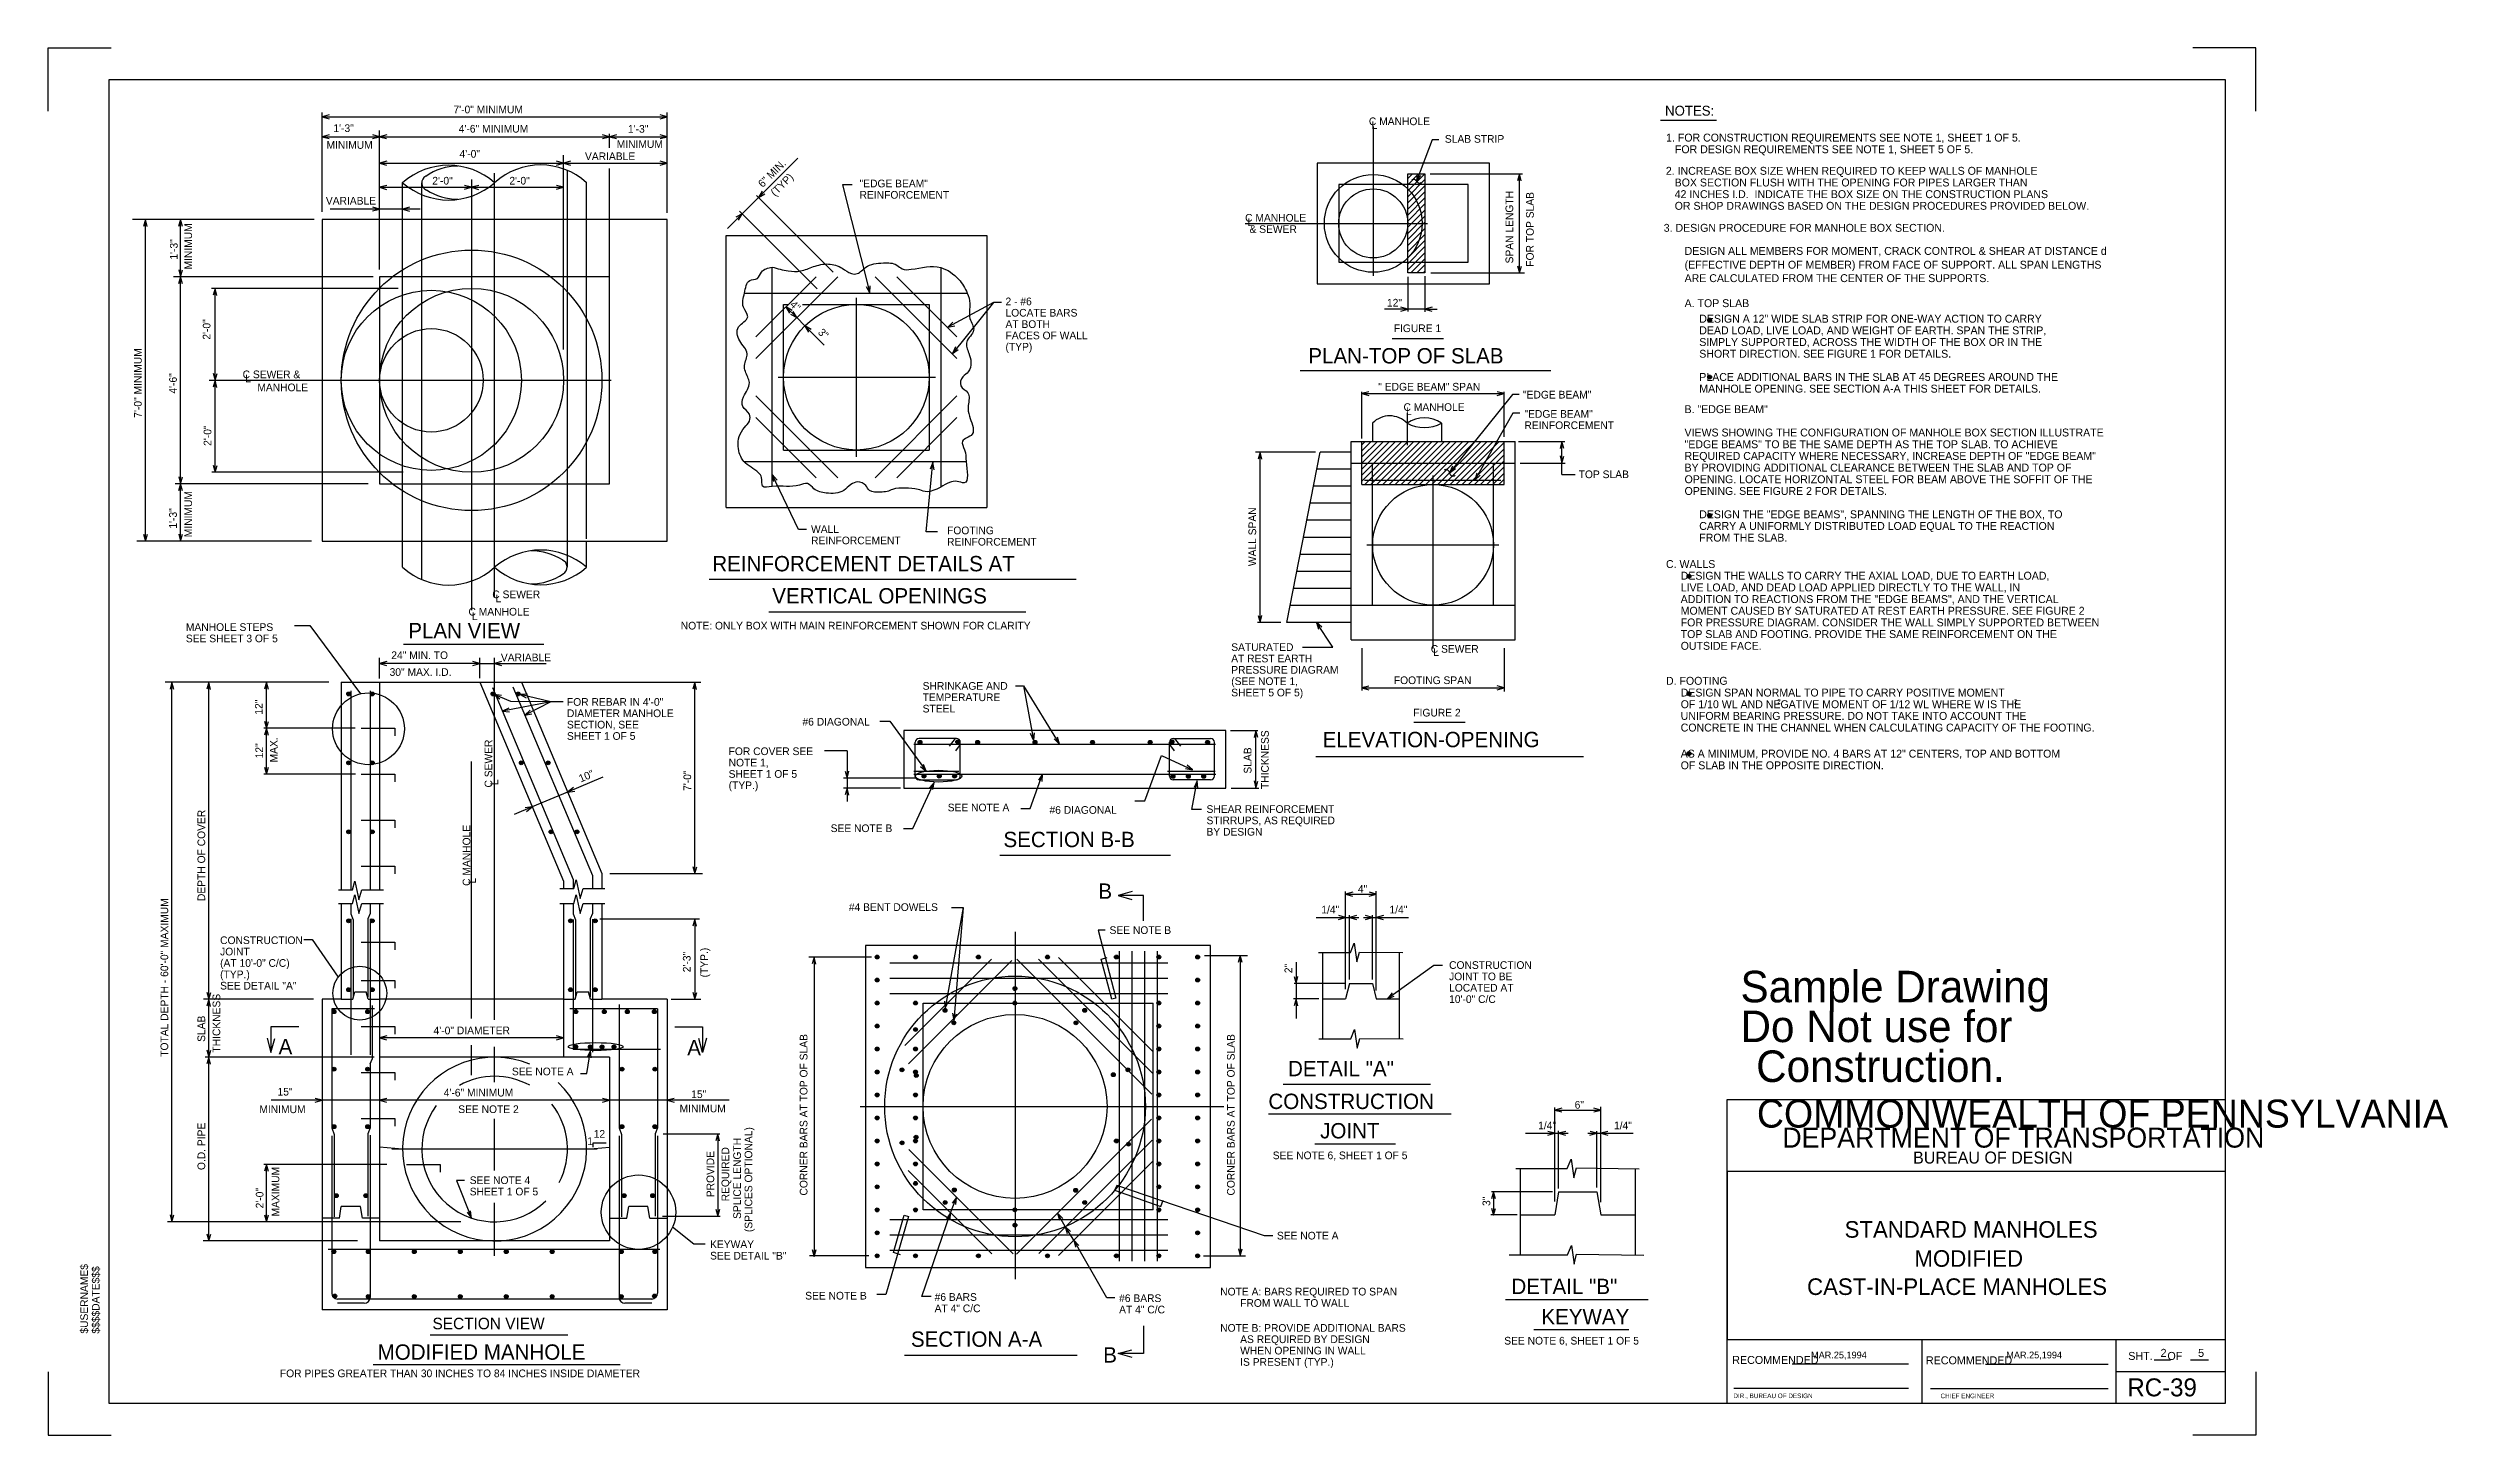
# Model space of a CAD drawing. Extents: x 150.5 to 188.6, y -15.1 to 6.9.
import ezdxf

# ---------------------------------------------------------------- set-up
doc = ezdxf.new("R2010")
doc.units = 0
for name, color, linetype in [('Default', 7, 'Continuous'), ('Level 1', 7, 'Continuous'), ('Plot', 7, 'Continuous'), ('Text', 7, 'Continuous'), ('Titleblock', 7, 'Continuous'), ('TitleText', 7, 'Continuous')]:
    doc.layers.add(name, color=color, linetype=linetype)

msp = doc.modelspace()

# ---------------------------------------------------------------- texts
at = {"layer": 'Default'}
for s, p in [('Sample Drawing', (177.361, -8.276)), ('Do Not use for', (177.361, -8.907)), ('Construction.', (177.609, -9.539))]:
    msp.add_text(s, height=0.5, dxfattribs=at).set_placement(p)
at = {"layer": 'Level 1'}
msp.add_text('FFF - 1/85', height=0.000516, dxfattribs=at).set_placement((181.338, 1.335))
for s, height, p in [('$USERNAME$', 0.1217, (151.169, -13.53)), ('$$$$DATE$$$', 0.12175, (151.352, -13.53))]:
    msp.add_text(s, height=height, rotation=90, dxfattribs=at).set_placement(p)
at = {"layer": 'Text'}
for s, height, p in [('7\'-0" MINIMUM', 0.12175, (156.961, 5.823)), ('C MANHOLE', 0.1217, (171.471, 5.635)), ('NOTES:', 0.1565, (176.165, 5.786)), ('MINIMUM', 0.1217, (154.949, 5.26)), ('1\'-3"', 0.1217, (155.058, 5.526)), ('4\'-6" MINIMUM', 0.12175, (157.045, 5.517)), ('MINIMUM', 0.1217, (159.549, 5.274)), ('1\'-3"', 0.1217, (159.727, 5.515)), ('L', 0.122, (171.513, 5.574)), ('SLAB STRIP', 0.1217, (172.675, 5.356)), ('1. FOR CONSTRUCTION REQUIREMENTS SEE NOTE 1, SHEET 1 OF 5.', 0.12523, (176.182, 5.375)), ('4\'-0"', 0.1217, (157.058, 5.119)), ('VARIABLE', 0.1217, (159.046, 5.081)), ('2. INCREASE BOX SIZE WHEN REQUIRED TO KEEP WALLS OF MANHOLE', 0.12523, (176.178, 4.848)), ('   FOR DESIGN REQUIREMENTS SEE NOTE 1, SHEET 5 OF 5.', 0.12523, (176.182, 5.19)), ('2\'-0"', 0.1217, (156.626, 4.693)), ('2\'-0"', 0.1217, (157.847, 4.693)), ('"EDGE BEAM"', 0.12175, (163.398, 4.649)), ('REINFORCEMENT', 0.12175, (163.398, 4.469)), ('   42 INCHES I.D.  INDICATE THE BOX SIZE ON THE CONSTRUCTION PLANS', 0.12523, (176.178, 4.478)), ('   BOX SECTION FLUSH WITH THE OPENING FOR PIPES LARGER THAN', 0.12523, (176.178, 4.663)), ('VARIABLE', 0.1217, (154.939, 4.375)), ('C MANHOLE', 0.1217, (169.509, 4.105)), ('   OR SHOP DRAWINGS BASED ON THE DESIGN PROCEDURES PROVIDED BELOW.', 0.12523, (176.178, 4.293)), ('L', 0.122, (169.549, 4.034)), ('  & SEWER', 0.1217, (169.488, 3.925)), ('3. DESIGN PROCEDURE FOR MANHOLE BOX SECTION.', 0.12523, (176.144, 3.944)), ('(EFFECTIVE DEPTH OF MEMBER) FROM FACE OF SUPPORT. ALL SPAN LENGTHS', 0.12523, (176.475, 3.359)), ('DESIGN ALL MEMBERS FOR MOMENT, CRACK CONTROL & SHEAR AT DISTANCE d', 0.12523, (176.475, 3.578)), ('ARE CALCULATED FROM THE CENTER OF THE SUPPORTS.', 0.12523, (176.475, 3.146)), ('2 - #6', 0.1217, (165.711, 2.779)), ('LOCATE BARS', 0.12175, (165.711, 2.599)), ('12"', 0.1217, (171.757, 2.758)), ('A. TOP SLAB', 0.12523, (176.475, 2.749)), ('AT BOTH', 0.1217, (165.711, 2.419)), ('FACES OF WALL', 0.12175, (165.711, 2.239)), ('FIGURE 1', 0.1217, (171.865, 2.353)), ('     DESIGN A 12" WIDE SLAB STRIP FOR ONE-WAY ACTION TO CARRY', 0.12523, (176.475, 2.503)), ('     DEAD LOAD, LIVE LOAD, AND WEIGHT OF EARTH. SPAN THE STRIP,', 0.12523, (176.475, 2.318)), ('(TYP)', 0.1217, (165.711, 2.059)), ('PLAN-TOP OF SLAB', 0.24354, (170.51, 1.856)), ('     SIMPLY SUPPORTED, ACROSS THE WIDTH OF THE BOX OR IN THE', 0.12523, (176.475, 2.133)), ('     SHORT DIRECTION. SEE FIGURE 1 FOR DETAILS.', 0.12523, (176.475, 1.947)), ('C SEWER &', 0.1217, (153.62, 1.622)), ('L', 0.122, (153.662, 1.558)), ('MANHOLE', 0.1217, (153.853, 1.415)), ('" EDGE BEAM" SPAN', 0.12175, (171.619, 1.426)), ('     PLACE ADDITIONAL BARS IN THE SLAB AT 45 DEGREES AROUND THE', 0.12523, (176.475, 1.579)), ('C MANHOLE', 0.1217, (172.02, 1.103)), ('L', 0.122, (172.059, 1.036)), ('"EDGE BEAM"', 0.12175, (173.913, 1.3)), ('B. "EDGE BEAM"', 0.12523, (176.474, 1.068)), ('     MANHOLE OPENING. SEE SECTION A-A THIS SHEET FOR DETAILS.', 0.12523, (176.475, 1.394)), ('"EDGE BEAM"', 0.12175, (173.936, 0.995)), ('REINFORCEMENT', 0.12175, (173.936, 0.815)), ('VIEWS SHOWING THE CONFIGURATION OF MANHOLE BOX SECTION ILLUSTRATE', 0.12523, (176.474, 0.698)), ('"EDGE BEAMS" TO BE THE SAME DEPTH AS THE TOP SLAB. TO ACHIEVE', 0.12523, (176.474, 0.512)), ('REQUIRED CAPACITY WHERE NECESSARY, INCREASE DEPTH OF "EDGE BEAM"', 0.12523, (176.474, 0.327)), ('TOP SLAB', 0.1217, (174.796, 0.037)), ('OPENING. LOCATE HORIZONTAL STEEL FOR BEAM ABOVE THE SOFFIT OF THE', 0.12523, (176.474, -0.043)), ('BY PROVIDING ADDITIONAL CLEARANCE BETWEEN THE SLAB AND TOP OF', 0.12523, (176.474, 0.142)), ('OPENING. SEE FIGURE 2 FOR DETAILS.', 0.12523, (176.474, -0.229)), ('WALL', 0.1217, (162.629, -0.832)), ('FOOTING', 0.1217, (164.785, -0.853)), ('     CARRY A UNIFORMLY DISTRIBUTED LOAD EQUAL TO THE REACTION', 0.12523, (176.474, -0.784)), ('     DESIGN THE "EDGE BEAMS", SPANNING THE LENGTH OF THE BOX, TO', 0.12523, (176.474, -0.599)), ('REINFORCEMENT', 0.12175, (162.629, -1.012)), ('REINFORCEMENT', 0.12175, (164.785, -1.033)), ('     FROM THE SLAB.', 0.12523, (176.474, -0.969)), ('REINFORCEMENT DETAILS AT', 0.24354, (161.064, -1.441)), ('C. WALLS', 0.1252, (176.18, -1.388)), ('     DESIGN THE WALLS TO CARRY THE AXIAL LOAD, DUE TO EARTH LOAD,', 0.12523, (176.18, -1.573)), ('C SEWER', 0.1217, (157.577, -1.867)), ('L', 0.122, (157.628, -1.932)), ('VERTICAL OPENINGS', 0.24354, (162.014, -1.951)), ('     ADDITION TO REACTIONS FROM THE "EDGE BEAMS", AND THE VERTICAL', 0.12523, (176.18, -1.944)), ('     LIVE LOAD, AND DEAD LOAD APPLIED DIRECTLY TO THE WALL, IN', 0.12523, (176.18, -1.759)), ('MANHOLE STEPS', 0.12175, (152.72, -2.386)), ('PLAN VIEW', 0.2435, (156.245, -2.502)), ('C MANHOLE', 0.1217, (157.2, -2.142)), ('L', 0.122, (157.252, -2.214)), ('NOTE: ONLY BOX WITH MAIN REINFORCEMENT SHOWN FOR CLARITY', 0.12175, (160.564, -2.363)), ('     MOMENT CAUSED BY SATURATED AT REST EARTH PRESSURE. SEE FIGURE 2', 0.12523, (176.18, -2.129)), ('     FOR PRESSURE DIAGRAM. CONSIDER THE WALL SIMPLY SUPPORTED BETWEEN', 0.12523, (176.18, -2.314)), ('SEE SHEET 3 OF 5', 0.12175, (152.72, -2.566)), ('SATURATED', 0.1217, (169.289, -2.704)), ('C SEWER', 0.1217, (172.452, -2.732)), ('L', 0.122, (172.49, -2.783)), ('     TOP SLAB AND FOOTING. PROVIDE THE SAME REINFORCEMENT ON THE', 0.12523, (176.18, -2.499)), ('     OUTSIDE FACE.', 0.12523, (176.18, -2.685)), ('30" MAX. I.D.', 0.12175, (155.949, -3.099)), ('24" MIN. TO', 0.12175, (155.976, -2.832)), ('VARIABLE', 0.1217, (157.713, -2.868)), ('AT REST EARTH', 0.12175, (169.289, -2.884)), ('PRESSURE DIAGRAM', 0.12175, (169.289, -3.064)), ('TEMPERATURE', 0.12175, (164.398, -3.499)), ('SHRINKAGE AND', 0.12175, (164.398, -3.319)), ('SHEET 5 OF 5)', 0.12175, (169.289, -3.424)), ('(SEE NOTE 1,', 0.12175, (169.289, -3.244)), ('FOOTING SPAN', 0.12175, (171.866, -3.229)), ('D. FOOTING', 0.1252, (176.18, -3.24)), ('     DESIGN SPAN NORMAL TO PIPE TO CARRY POSITIVE MOMENT', 0.12523, (176.18, -3.426)), ('FOR REBAR IN 4\'-0"', 0.12175, (158.76, -3.573)), ('DIAMETER MANHOLE', 0.12175, (158.76, -3.753)), ('#6 DIAGONAL', 0.12175, (162.493, -3.887)), ('STEEL', 0.1217, (164.398, -3.679)), ('FIGURE 2', 0.1217, (172.175, -3.743)), ('     OF 1/10 WL AND NEGATIVE MOMENT OF 1/12 WL WHERE W IS THE', 0.12523, (176.18, -3.611)), ('     UNIFORM BEARING PRESSURE. DO NOT TAKE INTO ACCOUNT THE', 0.12523, (176.18, -3.796)), ('2', 0.0704, (177.945, -3.537)), ('2', 0.0704, (181.693, -3.539)), ('SECTION, SEE', 0.12175, (158.76, -3.933)), ('SHEET 1 OF 5', 0.12175, (158.76, -4.113)), ('ELEVATION-OPENING', 0.24354, (170.738, -4.23)), ('     CONCRETE IN THE CHANNEL WHEN CALCULATING CAPACITY OF THE FOOTING.', 0.12523, (176.18, -3.981)), ('FOR COVER SEE', 0.12175, (161.323, -4.355)), ('NOTE 1,', 0.1217, (161.323, -4.535)), ('     AS A MINIMUM, PROVIDE NO. 4 BARS AT 12" CENTERS, TOP AND BOTTOM', 0.12523, (176.18, -4.395)), ('     OF SLAB IN THE OPPOSITE DIRECTION.', 0.12523, (176.18, -4.58)), ('SHEET 1 OF 5', 0.12175, (161.323, -4.715)), ('(TYP.)', 0.1217, (161.323, -4.895)), ('SEE NOTE A', 0.1217, (164.795, -5.247)), ('#6 DIAGONAL', 0.12175, (166.408, -5.286)), ('SHEAR REINFORCEMENT', 0.12175, (168.897, -5.272)), ('SEE NOTE B', 0.1217, (162.94, -5.576)), ('SECTION B-B', 0.24354, (165.679, -5.815)), ('STIRRUPS, AS REQUIRED', 0.12175, (168.897, -5.452)), ('BY DESIGN', 0.1217, (168.897, -5.632)), ('B', 0.243, (167.184, -6.634)), ('4"', 0.1217, (171.297, -6.539)), ('#4 BENT DOWELS', 0.12175, (163.228, -6.827)), ('1/4"', 0.1217, (170.717, -6.866)), ('1/4"', 0.1217, (171.797, -6.866)), ('SEE NOTE B', 0.1217, (167.36, -7.192)), ('JOINT', 0.1217, (153.263, -7.532)), ('CONSTRUCTION', 0.12175, (153.263, -7.352)), ('(AT 10\'-0" C/C)', 0.12175, (153.263, -7.713)), ('SEE DETAIL "A"', 0.12175, (153.263, -8.073)), ('(TYP.)', 0.1217, (153.263, -7.893)), ('JOINT TO BE', 0.12175, (172.742, -7.926)), ('CONSTRUCTION', 0.12175, (172.742, -7.746)), ('LOCATED AT', 0.1217, (172.742, -8.106)), ('10\'-0" C/C', 0.1217, (172.742, -8.286)), ('4\'-0" DIAMETER', 0.12175, (156.646, -8.783)), ('A', 0.243, (154.19, -9.099)), ('A', 0.243, (160.667, -9.116)), ('SEE NOTE A', 0.1217, (157.888, -9.433)), ('DETAIL "A"', 0.2435, (170.189, -9.448)), ('15"', 0.1217, (154.173, -9.754)), ('4\'-6" MINIMUM', 0.12175, (156.807, -9.769)), ('15"', 0.1217, (160.73, -9.794)), ('CONSTRUCTION', 0.24354, (169.878, -9.968)), ('6"', 0.1217, (174.732, -9.962)), ('MINIMUM', 0.1217, (153.885, -10.033)), ('SEE NOTE 2', 0.1217, (157.037, -10.032)), ('MINIMUM', 0.1217, (160.546, -10.02)), ('JOINT', 0.2435, (170.698, -10.434)), ('1/4"', 0.1217, (174.154, -10.289)), ('1/4"', 0.1217, (175.356, -10.289)), ('1', 0.122, (159.082, -10.539)), ('12', 0.1217, (159.184, -10.424)), ('SEE NOTE 6, SHEET 1 OF 5', 0.12175, (169.947, -10.764)), ('SEE NOTE 4', 0.1217, (157.219, -11.158)), ('SHEET 1 OF 5', 0.12175, (157.219, -11.338)), ('KEYWAY', 0.1217, (161.029, -12.174)), ('SEE NOTE A', 0.1217, (170.013, -12.037)), ('SEE DETAIL "B"', 0.12175, (161.029, -12.355)), ('SEE NOTE B', 0.1217, (162.536, -12.989)), ('#6 BARS', 0.1217, (164.588, -13.01)), ('#6 BARS', 0.1217, (167.512, -13.029)), ('NOTE A: BARS REQUIRED TO SPAN', 0.12175, (169.114, -12.925)), ('DETAIL "B"', 0.2435, (173.73, -12.903)), ('SECTION VIEW', 0.18262, (156.629, -13.461)), ('AT 4" C/C', 0.1217, (164.588, -13.19)), ('AT 4" C/C', 0.1217, (167.512, -13.209)), ('       FROM WALL TO WALL', 0.12175, (169.114, -13.105)), ('KEYWAY', 0.2435, (174.205, -13.383)), ('SECTION A-A', 0.24354, (164.212, -13.739)), ('NOTE B: PROVIDE ADDITIONAL BARS', 0.12175, (169.114, -13.5)), ('       AS REQUIRED BY DESIGN', 0.12175, (169.114, -13.68)), ('SEE NOTE 6, SHEET 1 OF 5', 0.12175, (173.616, -13.703)), ('MODIFIED MANHOLE', 0.24349, (155.76, -13.944)), ('B', 0.244, (167.26, -13.989)), ('       WHEN OPENING IN WALL', 0.12175, (169.114, -13.86)), ('       IS PRESENT (TYP.)', 0.12175, (169.114, -14.04)), ('FOR PIPES GREATER THAN 30 INCHES TO 84 INCHES INSIDE DIAMETER', 0.12175, (154.21, -14.221))]:
    msp.add_text(s, height=height, dxfattribs=at).set_placement(p)
for s, height, rotation, p in [('6" MIN.', 0.1218, 45, (161.862, 4.637)), ('(TYP)', 0.1218, 45, (162.06, 4.498)), ('SPAN LENGTH', 0.12175, 90, (173.758, 3.442)), ('FOR TOP SLAB', 0.12175, 90, (174.084, 3.39)), ('1\'-3"', 0.1217, 90, (152.59, 3.502)), ('MINIMUM', 0.1217, 90, (152.818, 3.346)), ('4"', 0.1218, 315, (162.284, 2.777)), ('2\'-0"', 0.1217, 90, (153.11, 2.233)), ('3"', 0.1218, 315, (162.729, 2.338)), ('7\'-0" MINIMUM', 0.12175, 90, (152.02, 0.995)), ('4\'-6"', 0.1217, 90, (152.577, 1.377)), ('2\'-0"', 0.1217, 90, (153.124, 0.549)), ('MINIMUM', 0.1217, 90, (152.818, -0.9)), ('1\'-3"', 0.1217, 90, (152.577, -0.764)), ('WALL SPAN', 0.1217, 90, (169.684, -1.358)), ('12"', 0.1217, 90, (153.937, -3.714)), ('12"', 0.1217, 90, (153.944, -4.407)), ('MAX.', 0.1217, 90, (154.173, -4.471)), ('C SEWER', 0.1217, 90, (157.577, -4.869)), ('THICKNESS', 0.1217, 90, (169.884, -4.894)), ('SLAB', 0.1217, 90, (169.61, -4.649)), ('L', 0.122, 90, (157.67, -4.83)), ('10"', 0.1218, 22.8081, (158.979, -4.79)), ('7\'-0"', 0.1217, 90, (160.729, -4.923)), ('DEPTH OF COVER', 0.12175, 90, (153.026, -6.67)), ('C MANHOLE', 0.1217, 90, (157.229, -6.429)), ('L', 0.122, 90, (157.317, -6.393)), ('TOTAL DEPTH - 60\'-0" MAXIMUM', 0.12175, 90, (152.44, -9.139)), ('2\'-3"', 0.1217, 90, (160.72, -7.799)), ('(TYP.)', 0.1217, 90, (160.996, -7.881)), ('2"', 0.1217, 90, (170.255, -7.814)), ('THICKNESS', 0.1217, 90, (153.265, -9.073)), ('SLAB', 0.1217, 90, (153.026, -8.903)), ('CORNER BARS AT TOP OF SLAB', 0.12175, 90, (162.572, -11.34)), ('CORNER BARS AT TOP OF SLAB', 0.12175, 90, (169.344, -11.34)), ('O.D. PIPE', 0.1217, 90, (153.026, -10.936)), ('(SPLICES OPTIONAL)', 0.12175, 90, (161.698, -11.92)), ('PROVIDE', 0.1217, 90, (161.094, -11.367)), ('REQUIRED', 0.1217, 90, (161.332, -11.432)), ('SPLICE LENGTH', 0.12175, 90, (161.518, -11.711)), ('MAXIMUM', 0.1217, 90, (154.201, -11.672)), ('2\'-0"', 0.1217, 90, (153.95, -11.544)), ('3"', 0.1217, 90, (173.394, -11.506))]:
    msp.add_text(s, height=height, rotation=rotation, dxfattribs=at).set_placement(p)
at = {"layer": 'TitleText'}
for s, height, p in [('COMMONWEALTH OF PENNSYLVANIA', 0.44411, (177.621, -10.263)), ('DEPARTMENT OF TRANSPORTATION', 0.31636, (178.024, -10.58)), ('BUREAU OF DESIGN', 0.1903, (180.096, -10.833)), ('STANDARD MANHOLES', 0.26325, (179.011, -12.009)), ('MODIFIED', 0.2633, (180.118, -12.47)), ('CAST-IN-PLACE MANHOLES', 0.26333, (178.416, -12.917)), ('RECOMMENDED', 0.1269, (177.23, -14.011)), ('MAR.25,1994', 0.10799, (178.479, -13.923)), ('RECOMMENDED', 0.1269, (180.3, -14.017)), ('MAR.25,1994', 0.10799, (181.574, -13.923)), ('SHT.     OF    ', 0.12656, (183.507, -13.947)), ('2', 0.127, (184.019, -13.899)), ('5', 0.127, (184.614, -13.899)), ('RC-39', 0.285, (183.493, -14.525)), ('DIR., BUREAU OF DESIGN', 0.07278, (177.248, -14.553)), (' CHIEF ENGINEER', 0.07261, (180.503, -14.554))]:
    msp.add_text(s, height=height, dxfattribs=at).set_placement(p)

# ---------------------------------------------------------------- linework, layer by layer
at = {"layer": 'Level 1'}
for p, q in [((154.88, 4.258), (154.88, 5.836)), ((154.88, 5.767), (160.348, 5.767)), ((160.348, 4.244), (160.348, 5.836)), ((154.88, 5.452), (155.791, 5.452)), ((155.791, 3.347), (155.791, 5.549)), ((155.791, 5.452), (159.436, 5.452)), ((159.436, 5.274), (159.436, 5.497)), ((159.436, 5.452), (160.348, 5.452)), ((171.54, 5.611), (171.54, 3.246)), ((155.791, 5.033), (158.707, 5.033)), ((158.707, 2.077), (158.707, 5.157)), ((158.707, 5.033), (160.348, 5.033)), ((159.436, 3.229), (159.436, 4.95)), ((162.421, 5.114), (161.795, 4.488)), ((155.791, 4.649), (157.249, 4.649)), ((156.156, 4.14), (156.156, 4.723)), ((156.459, -1.572), (156.459, 4.719)), ((157.249, 4.773), (157.249, -2.059)), ((157.249, 4.649), (158.707, 4.649)), ((157.614, -1.856), (157.614, 4.873)), ((158.768, -1.377), (158.768, 4.918)), ((159.072, 4.14), (159.072, 4.723)), ((173.044, 4.692), (170.993, 4.692)), ((170.993, 4.692), (170.993, 3.462)), ((172.087, 4.788), (172.161, 4.863)), ((172.087, 4.691), (172.258, 4.863)), ((172.087, 4.595), (172.355, 4.863)), ((172.087, 4.498), (172.36, 4.772)), ((172.087, 4.401), (172.36, 4.675)), ((172.087, 4.305), (172.36, 4.578)), ((172.444, 4.863), (173.904, 4.863)), ((173.044, 3.462), (173.044, 4.692)), ((173.857, 3.291), (173.857, 4.863)), ((155.791, 4.304), (155.008, 4.304)), ((156.156, 4.304), (155.791, 4.304)), ((156.434, 4.304), (156.156, 4.304)), ((161.537, 4.23), (161.304, 3.996)), ((162.727, 3.041), (161.495, 4.273)), ((161.795, 4.488), (161.537, 4.23)), ((162.98, 3.303), (161.765, 4.518)), ((172.087, 4.208), (172.36, 4.481)), ((172.087, 4.111), (172.36, 4.385)), ((172.087, 4.015), (172.36, 4.288)), ((172.087, 3.918), (172.36, 4.192)), ((154.755, 4.14), (151.872, 4.14)), ((152.079, -0.963), (152.079, 4.14)), ((152.636, 3.229), (152.636, 4.14)), ((156.156, -0.954), (156.156, 4.14)), ((159.072, -0.926), (159.072, 4.14)), ((161.282, 3.885), (165.413, 3.885)), ((161.282, -0.429), (161.282, 3.885)), ((165.413, 3.885), (165.413, -0.429)), ((169.509, 4.077), (172.402, 4.077)), ((172.087, 3.822), (172.36, 4.095)), ((172.087, 3.725), (172.36, 3.998)), ((172.087, 3.628), (172.36, 3.902)), ((172.087, 3.532), (172.36, 3.805)), ((170.993, 3.462), (173.044, 3.462)), ((172.087, 3.435), (172.36, 3.708)), ((172.087, 3.338), (172.36, 3.612)), ((172.136, 3.291), (172.36, 3.515)), ((155.688, 3.229), (152.526, 3.229)), ((152.636, -0.052), (152.636, 3.229)), ((156.085, 3.047), (153.124, 3.047)), ((153.183, 1.589), (153.183, 3.047)), ((161.754, 1.933), (163.052, 3.231)), ((161.754, 2.276), (162.708, 3.231)), ((162.011, -0.096), (162.011, 3.385)), ((164.942, 1.933), (163.644, 3.231)), ((164.942, 2.276), (163.987, 3.231)), ((164.684, 3.377), (164.684, -0.104)), ((172.087, 3.232), (172.087, 2.678)), ((172.233, 3.291), (172.36, 3.418)), ((172.329, 3.291), (172.36, 3.322)), ((172.36, 3.238), (172.36, 2.672)), ((172.453, 3.291), (173.937, 3.291)), ((161.575, 2.973), (165.105, 2.973)), ((162.194, 0.482), (162.194, 2.791)), ((162.194, 2.791), (162.261, 2.791)), ((162.231, 2.754), (162.403, 2.582)), ((162.496, 2.791), (164.502, 2.791)), ((163.348, 0.377), (163.348, 2.896)), ((164.502, 2.791), (164.502, 0.482)), ((172.087, 2.717), (171.72, 2.717)), ((172.36, 2.717), (172.087, 2.717)), ((172.36, 2.717), (172.551, 2.717)), ((162.403, 2.582), (162.532, 2.453)), ((162.532, 2.453), (162.838, 2.146)), ((171.839, 2.25), (172.654, 2.25)), ((153.087, 1.589), (159.461, 1.589)), ((153.183, 0.13), (153.183, 1.589)), ((162.106, 1.637), (164.603, 1.637)), ((170.384, 1.744), (174.353, 1.744)), ((163.052, 0.042), (161.754, 1.341)), ((163.644, 0.042), (164.942, 1.341)), ((171.359, 0.664), (171.359, 1.408)), ((171.359, 1.377), (173.616, 1.377)), ((173.616, 0.69), (173.616, 1.408)), ((162.708, 0.042), (161.754, 0.997)), ((163.987, 0.042), (164.942, 0.997)), ((171.53, 0.91), (171.53, 0.619)), ((172.077, 1.071), (172.077, 0.561)), ((172.624, 0.91), (172.624, 0.619)), ((162.194, 0.482), (164.502, 0.482)), ((170.624, 0.448), (169.674, 0.448)), ((169.745, -2.252), (169.745, 0.448)), ((170.172, -2.252), (170.7, 0.448)), ((171.189, 0.448), (170.7, 0.448)), ((171.189, -2.525), (171.189, 0.619)), ((171.189, 0.619), (173.787, 0.619)), ((171.359, -0.065), (171.359, 0.619)), ((171.359, 0.567), (171.411, 0.619)), ((171.359, 0.47), (171.508, 0.619)), ((171.359, 0.374), (171.605, 0.619)), ((171.359, 0.277), (171.701, 0.619)), ((171.359, 0.18), (171.798, 0.619)), ((171.359, 0.084), (171.895, 0.619)), ((171.359, -0.013), (171.991, 0.619)), ((171.404, -0.065), (172.088, 0.619)), ((171.501, -0.065), (172.185, 0.619)), ((171.598, -0.065), (172.281, 0.619)), ((171.694, -0.065), (172.378, 0.619)), ((171.791, -0.065), (172.475, 0.619)), ((171.888, -0.065), (172.571, 0.619)), ((171.984, -0.065), (172.668, 0.619)), ((172.081, -0.065), (172.764, 0.619)), ((172.178, -0.065), (172.861, 0.619)), ((172.274, -0.065), (172.958, 0.619)), ((172.371, -0.065), (173.054, 0.619)), ((172.468, -0.065), (173.151, 0.619)), ((172.564, -0.065), (173.248, 0.619)), ((172.661, -0.065), (173.344, 0.619)), ((172.758, -0.065), (173.441, 0.619)), ((172.854, -0.065), (173.538, 0.619)), ((172.951, -0.065), (173.616, 0.6)), ((173.048, -0.065), (173.616, 0.504)), ((173.144, -0.065), (173.616, 0.407)), ((173.616, -0.065), (173.616, 0.619)), ((173.787, -2.525), (173.787, 0.619)), ((173.844, 0.619), (174.576, 0.619)), ((174.531, 0.096), (174.531, 0.619)), ((156.162, 0.13), (153.134, 0.13)), ((161.566, 0.3), (165.088, 0.3)), ((171.189, 0.178), (170.648, 0.178)), ((171.189, 0.277), (173.787, 0.277)), ((171.399, 0.004), (173.563, 0.004)), ((171.53, -1.978), (171.53, 0.277)), ((172.488, -2.667), (172.488, 0.08)), ((173.241, -0.065), (173.616, 0.31)), ((173.338, -0.065), (173.616, 0.214)), ((173.434, -0.065), (173.616, 0.117)), ((173.445, -1.978), (173.445, 0.277)), ((173.531, -0.065), (173.616, 0.02)), ((173.867, 0.277), (174.582, 0.277)), ((174.531, 0.096), (174.742, 0.096)), ((155.608, -0.052), (152.553, -0.052)), ((152.636, -0.963), (152.636, -0.052)), ((171.189, -0.362), (170.542, -0.362)), ((171.189, -0.092), (170.595, -0.092)), ((171.359, -0.065), (173.616, -0.065)), ((161.282, -0.429), (165.413, -0.429)), ((171.189, -0.632), (170.489, -0.632)), ((154.709, -0.963), (151.941, -0.963)), ((156.156, -1.377), (156.156, -0.963)), ((159.072, -1.377), (159.072, -0.963)), ((171.189, -0.902), (170.436, -0.902)), ((171.438, -1.021), (173.529, -1.021)), ((171.189, -1.442), (170.331, -1.442)), ((171.189, -1.172), (170.383, -1.172)), ((161.013, -1.563), (166.829, -1.563)), ((171.189, -1.712), (170.278, -1.712)), ((161.962, -2.083), (166.035, -2.083)), ((170.075, -2.252), (169.706, -2.252)), ((171.189, -2.252), (170.172, -2.252)), ((171.189, -1.982), (170.225, -1.982)), ((171.189, -1.978), (173.787, -1.978)), ((156.169, -2.597), (158.394, -2.597)), ((171.189, -2.525), (173.787, -2.525)), ((171.359, -2.662), (171.359, -3.329)), ((173.616, -2.662), (173.616, -3.349)), ((155.791, -3.143), (155.791, -2.812)), ((157.38, -2.903), (155.791, -2.903)), ((157.38, -3.136), (157.38, -2.812)), ((157.38, -2.903), (157.614, -2.903)), ((157.614, -8.554), (157.614, -2.812)), ((157.614, -2.903), (158.43, -2.903)), ((154.986, -3.201), (152.39, -3.201)), ((152.5, -11.758), (152.5, -3.201)), ((153.083, -8.228), (153.083, -3.201)), ((153.998, -3.93), (153.998, -3.201)), ((155.184, -3.201), (158.039, -3.201)), ((155.184, -3.201), (155.184, -6.481)), ((155.335, -3.334), (155.335, -6.492)), ((155.639, -3.334), (155.639, -6.481)), ((155.791, -3.201), (155.791, -6.481)), ((157.38, -3.201), (158.707, -6.357)), ((157.578, -3.281), (158.859, -6.327)), ((157.905, -3.273), (159.163, -6.266)), ((158.039, -3.201), (159.315, -6.235)), ((158.039, -3.201), (160.883, -3.201)), ((160.786, -6.235), (160.786, -3.201)), ((171.359, -3.29), (173.616, -3.29)), ((155.401, -3.93), (153.956, -3.93)), ((153.998, -4.659), (153.998, -3.93)), ((169.204, -3.966), (164.1, -3.966)), ((164.1, -3.966), (164.1, -4.878)), ((164.281, -4.688), (164.281, -4.152)), ((164.934, -4.091), (164.342, -4.091)), ((164.914, -4.091), (164.82, -4.216)), ((164.995, -4.688), (164.995, -4.152)), ((168.309, -4.688), (168.309, -4.152)), ((168.37, -4.091), (168.962, -4.091)), ((168.39, -4.091), (168.484, -4.216)), ((169.023, -4.688), (169.023, -4.152)), ((169.204, -4.878), (169.204, -3.966)), ((169.278, -3.966), (169.709, -3.966)), ((169.681, -4.878), (169.681, -3.966)), ((172.183, -3.835), (172.999, -3.835)), ((157.249, -8.532), (157.249, -4.458)), ((163.199, -4.287), (162.843, -4.287)), ((163.199, -4.287), (163.199, -4.721)), ((169.038, -4.186), (164.258, -4.186)), ((164.995, -4.188), (164.919, -4.29)), ((168.309, -4.188), (168.385, -4.29)), ((170.632, -4.376), (174.874, -4.376)), ((155.407, -4.659), (153.956, -4.659)), ((158.771, -4.941), (158.211, -5.177)), ((159.331, -4.706), (158.771, -4.941)), ((164.304, -4.721), (163.144, -4.721)), ((164.045, -4.878), (163.144, -4.878)), ((163.199, -4.721), (163.199, -4.878)), ((163.199, -4.878), (163.199, -5.089)), ((164.1, -4.878), (169.204, -4.878)), ((164.258, -4.61), (164.97, -4.61)), ((164.258, -4.66), (169.046, -4.66)), ((164.342, -4.748), (164.934, -4.748)), ((168.279, -4.61), (169.034, -4.61)), ((168.962, -4.748), (168.37, -4.748)), ((169.287, -4.878), (169.728, -4.878)), ((158.211, -5.177), (157.926, -5.296)), ((165.619, -5.944), (168.325, -5.944)), ((158.707, -6.357), (158.707, -6.481)), ((158.859, -6.327), (158.859, -6.481)), ((159.163, -6.266), (159.163, -6.481)), ((159.315, -6.235), (159.315, -6.481)), ((159.44, -6.235), (160.91, -6.235)), ((155.184, -6.704), (155.184, -8.228)), ((155.335, -6.704), (155.335, -6.871)), ((155.639, -6.704), (155.639, -6.865)), ((155.791, -6.704), (155.791, -12.061)), ((158.707, -6.704), (158.707, -9.144)), ((158.859, -6.704), (158.859, -6.871)), ((159.163, -6.704), (159.163, -6.865)), ((159.315, -6.704), (159.315, -8.228)), ((171.102, -8.067), (171.102, -6.52)), ((171.102, -6.56), (171.588, -6.56)), ((171.102, -6.679), (171.102, -6.605)), ((171.588, -8.091), (171.588, -6.512)), ((155.335, -6.871), (155.371, -6.966)), ((155.335, -6.95), (155.335, -9.108)), ((155.371, -6.966), (155.371, -8.181)), ((155.639, -6.865), (155.606, -6.954)), ((155.606, -6.954), (155.606, -8.187)), ((155.639, -6.953), (155.639, -9.108)), ((158.859, -6.871), (158.894, -6.966)), ((158.859, -6.965), (158.859, -9.022)), ((158.894, -6.966), (158.894, -8.181)), ((159.163, -6.865), (159.13, -6.954)), ((159.13, -6.954), (159.13, -8.187)), ((159.163, -6.959), (159.163, -9.067)), ((159.281, -6.954), (160.862, -6.954)), ((160.786, -6.959), (160.786, -8.228)), ((165.862, -7.16), (165.862, -12.664)), ((170.637, -6.93), (171.102, -6.93)), ((171.102, -6.93), (171.163, -6.93)), ((171.163, -7.912), (171.163, -6.892)), ((171.163, -6.93), (171.314, -6.93)), ((171.383, -6.93), (171.527, -6.93)), ((171.527, -7.912), (171.527, -6.896)), ((171.527, -6.93), (171.588, -6.93)), ((171.588, -6.93), (172.099, -6.93)), ((163.586, -7.558), (162.594, -7.558)), ((162.677, -7.558), (162.677, -12.307)), ((168.961, -7.376), (163.493, -7.376)), ((163.493, -7.376), (163.493, -12.479)), ((164.118, -8.963), (165.49, -7.592)), ((168.033, -9.733), (165.889, -7.589)), ((168.04, -9.397), (166.234, -7.59)), ((168.04, -9.053), (166.551, -7.564)), ((167.515, -7.467), (167.515, -12.381)), ((167.716, -7.467), (167.716, -12.381)), ((167.915, -7.467), (167.915, -12.381)), ((168.114, -7.467), (168.114, -12.381)), ((168.865, -7.535), (169.547, -7.535)), ((168.961, -12.479), (168.961, -7.376)), ((169.432, -7.535), (169.432, -12.297)), ((170.738, -7.486), (170.738, -8.857)), ((171.953, -7.486), (171.953, -8.856)), ((163.88, -7.649), (168.284, -7.649)), ((163.88, -7.892), (168.284, -7.892)), ((164.175, -9.25), (165.811, -7.614)), ((171.085, -7.978), (170.287, -7.978)), ((170.316, -7.639), (170.316, -7.978)), ((170.316, -7.978), (170.316, -8.231)), ((171.163, -7.978), (171.102, -8.221)), ((171.163, -7.978), (171.527, -7.978)), ((171.527, -7.978), (171.588, -8.221)), ((154.741, -8.228), (153.002, -8.228)), ((153.083, -9.144), (153.083, -8.228)), ((154.88, -8.228), (154.88, -13.155)), ((155.184, -8.228), (154.88, -8.228)), ((155.184, -8.228), (155.366, -8.228)), ((155.366, -8.228), (155.396, -8.107)), ((155.396, -8.107), (155.578, -8.107)), ((155.609, -8.228), (155.578, -8.107)), ((155.609, -8.228), (155.791, -8.228)), ((155.675, -8.325), (155.675, -9.178)), ((158.707, -8.228), (155.791, -8.228)), ((158.707, -8.228), (158.889, -8.228)), ((158.889, -8.228), (158.92, -8.107)), ((158.92, -8.107), (159.102, -8.107)), ((159.132, -8.228), (159.102, -8.107)), ((159.132, -8.228), (159.315, -8.228)), ((160.348, -8.228), (159.315, -8.228)), ((159.59, -8.312), (159.588, -10.269)), ((160.348, -8.228), (160.348, -13.155)), ((160.414, -8.228), (160.883, -8.228)), ((163.88, -8.135), (168.284, -8.135)), ((164.405, -11.568), (164.405, -8.287)), ((164.405, -8.287), (168.049, -8.287)), ((168.049, -11.568), (168.049, -8.287)), ((170.676, -8.221), (170.275, -8.221)), ((170.316, -8.221), (170.316, -8.533)), ((170.738, -8.221), (171.102, -8.221)), ((171.588, -8.221), (171.953, -8.221)), ((155.711, -8.38), (155.032, -8.38)), ((155.032, -8.38), (155.032, -10.269)), ((160.196, -8.38), (158.806, -8.38)), ((160.196, -8.38), (160.196, -10.269)), ((158.707, -8.84), (155.791, -8.84)), ((157.249, -9.431), (157.249, -8.956)), ((157.614, -9.54), (157.614, -8.98)), ((160.244, -9.022), (158.859, -9.022)), ((155.707, -9.144), (153.024, -9.144)), ((153.083, -12.061), (153.083, -9.144)), ((155.639, -9.251), (155.675, -9.178)), ((155.639, -9.251), (155.639, -10.269)), ((158.707, -9.144), (155.791, -9.144)), ((159.436, -9.144), (158.707, -9.144)), ((159.436, -9.144), (159.436, -12.061)), ((154.88, -9.83), (154.074, -9.83)), ((155.791, -9.83), (154.88, -9.83)), ((159.436, -9.83), (155.791, -9.83)), ((160.348, -9.83), (159.436, -9.83)), ((161.331, -9.83), (160.348, -9.83)), ((170.111, -9.573), (172.447, -9.573)), ((155.032, -10.269), (155.07, -10.374)), ((155.639, -10.269), (155.605, -10.362)), ((157.614, -10.944), (157.614, -10.124)), ((159.588, -10.269), (159.627, -10.374)), ((160.196, -10.269), (160.161, -10.362)), ((163.406, -9.927), (169.171, -9.927)), ((165.886, -12.268), (168.025, -10.129)), ((169.877, -10.047), (172.775, -10.047)), ((174.418, -11.433), (174.418, -9.943)), ((174.418, -9.984), (175.147, -9.984)), ((175.147, -11.447), (175.147, -9.935)), ((155.032, -10.391), (155.032, -12.89)), ((155.07, -10.374), (155.07, -11.677)), ((155.605, -10.362), (155.605, -11.668)), ((155.639, -10.382), (155.639, -12.958)), ((156.156, -10.603), (155.791, -10.573)), ((159.24, -10.603), (155.982, -10.603)), ((159.072, -10.603), (159.436, -10.573)), ((159.588, -10.391), (159.588, -12.958)), ((159.627, -10.374), (159.627, -11.677)), ((160.161, -10.362), (160.161, -11.668)), ((160.196, -10.391), (160.196, -12.89)), ((160.287, -10.362), (161.183, -10.362)), ((161.15, -10.362), (161.15, -11.668)), ((165.833, -12.262), (164.179, -10.608)), ((166.239, -12.259), (168.037, -10.461)), ((170.612, -10.521), (171.894, -10.521)), ((173.953, -10.353), (174.418, -10.353)), ((174.418, -10.353), (174.478, -10.353)), ((174.478, -11.229), (174.478, -10.316)), ((174.478, -10.353), (174.629, -10.353)), ((174.942, -10.353), (175.086, -10.353)), ((175.086, -11.211), (175.086, -10.319)), ((175.086, -10.353), (175.147, -10.353)), ((175.147, -10.353), (175.657, -10.353)), ((155.907, -10.846), (153.954, -10.846)), ((153.998, -11.758), (153.998, -10.846)), ((165.493, -12.266), (164.171, -10.944)), ((166.55, -12.291), (168.04, -10.801)), ((173.871, -10.91), (173.871, -12.28)), ((175.693, -10.91), (175.693, -12.28)), ((174.381, -11.28), (173.416, -11.28)), ((173.445, -11.28), (173.445, -11.654)), ((174.478, -11.28), (174.418, -11.645)), ((174.478, -11.28), (175.086, -11.28)), ((175.086, -11.28), (175.147, -11.645)), ((157.079, -11.758), (152.428, -11.758)), ((155.153, -11.697), (154.88, -11.697)), ((155.153, -11.697), (155.184, -11.515)), ((155.487, -11.515), (155.184, -11.515)), ((155.518, -11.697), (155.487, -11.515)), ((155.791, -11.697), (155.518, -11.697)), ((157.614, -12.295), (157.614, -11.458)), ((159.436, -11.697), (159.71, -11.697)), ((159.71, -11.697), (159.74, -11.515)), ((160.044, -11.515), (159.74, -11.515)), ((160.074, -11.697), (160.044, -11.515)), ((160.074, -11.697), (160.348, -11.697)), ((160.275, -11.668), (161.187, -11.668)), ((163.88, -11.719), (168.284, -11.719)), ((168.049, -11.568), (164.405, -11.568)), ((173.822, -11.645), (173.404, -11.645)), ((173.871, -11.645), (174.418, -11.645)), ((175.147, -11.645), (175.693, -11.645)), ((155.441, -12.061), (152.994, -12.061)), ((159.436, -12.061), (155.791, -12.061)), ((163.88, -11.962), (168.284, -11.962)), ((160.235, -12.195), (154.978, -12.195)), ((163.547, -12.297), (162.607, -12.297)), ((163.493, -12.479), (168.961, -12.479)), ((163.88, -12.205), (168.284, -12.205)), ((168.852, -12.297), (169.514, -12.297)), ((160.348, -13.155), (154.88, -13.155)), ((160.104, -12.981), (155.123, -12.981)), ((155.548, -13.049), (155.123, -13.049)), ((160.104, -13.049), (159.679, -13.049)), ((173.634, -12.991), (175.898, -12.991)), ((156.592, -13.549), (158.772, -13.549)), ((174.083, -13.467), (175.593, -13.467)), ((155.687, -14.021), (159.605, -14.021)), ((164.109, -13.873), (166.849, -13.873))]:
    msp.add_line(p, q, dxfattribs=at)
for points in [[(154.992, 5.797), (154.88, 5.767), (154.99, 5.736)], [(160.236, 5.737), (160.348, 5.767), (160.238, 5.798)], [(154.992, 5.482), (154.88, 5.452), (154.99, 5.421)], [(155.679, 5.422), (155.791, 5.452), (155.681, 5.483)], [(155.903, 5.482), (155.791, 5.452), (155.901, 5.421)], [(159.324, 5.422), (159.436, 5.452), (159.326, 5.483)], [(159.548, 5.482), (159.436, 5.452), (159.546, 5.421)], [(160.236, 5.422), (160.348, 5.452), (160.238, 5.483)], [(172.577, 5.4), (172.476, 5.4), (172.227, 4.747)], [(155.903, 5.063), (155.791, 5.033), (155.901, 5.002)], [(158.595, 5.003), (158.707, 5.033), (158.597, 5.064)], [(158.819, 5.063), (158.707, 5.033), (158.817, 5.002)], [(160.236, 5.003), (160.348, 5.033), (160.238, 5.064)], [(155.903, 4.679), (155.791, 4.649), (155.901, 4.617)], [(157.137, 4.618), (157.249, 4.649), (157.139, 4.68)], [(157.361, 4.679), (157.249, 4.649), (157.359, 4.617)], [(158.595, 4.618), (158.707, 4.649), (158.597, 4.68)], [(161.853, 4.588), (161.795, 4.488), (161.895, 4.544)], [(163.28, 4.689), (163.13, 4.689), (163.562, 2.973)], [(172.238, 4.862), (172.227, 4.747), (172.295, 4.838)], [(173.887, 4.751), (173.857, 4.863), (173.826, 4.753)], [(155.679, 4.274), (155.791, 4.304), (155.681, 4.335)], [(156.267, 4.334), (156.156, 4.304), (156.265, 4.273)], [(161.48, 4.13), (161.537, 4.23), (161.438, 4.175)], [(152.109, 4.028), (152.079, 4.14), (152.048, 4.03)], [(152.666, 4.028), (152.636, 4.14), (152.605, 4.03)], [(152.666, 3.117), (152.636, 3.229), (152.605, 3.119)], [(152.606, 3.341), (152.636, 3.229), (152.667, 3.339)], [(153.213, 2.935), (153.183, 3.047), (153.152, 2.937)], [(163.505, 3.074), (163.562, 2.973), (163.565, 3.087)], [(173.827, 3.403), (173.857, 3.291), (173.888, 3.401)], [(162.331, 2.696), (162.231, 2.754), (162.287, 2.654)], [(162.302, 2.639), (162.403, 2.582), (162.347, 2.681)], [(165.648, 2.824), (165.52, 2.824), (164.795, 2.429)], [(165.52, 2.824), (164.869, 2.013)], [(171.975, 2.687), (172.087, 2.717), (171.977, 2.748)], [(172.472, 2.747), (172.36, 2.717), (172.47, 2.686)], [(162.632, 2.395), (162.532, 2.453), (162.587, 2.353)], [(164.879, 2.509), (164.795, 2.429), (164.906, 2.454)], [(164.916, 2.119), (164.869, 2.013), (164.962, 2.079)], [(153.213, 1.477), (153.183, 1.589), (153.152, 1.479)], [(153.153, 1.7), (153.183, 1.589), (153.214, 1.698)], [(171.471, 1.407), (171.359, 1.377), (171.469, 1.346)], [(173.852, 1.361), (173.749, 1.361), (172.751, 0.122)], [(173.504, 1.347), (173.616, 1.377), (173.506, 1.408)], [(173.865, 1.065), (173.751, 1.065), (173.152, 0.004)], [(169.775, 0.336), (169.745, 0.448), (169.714, 0.338)], [(174.561, 0.507), (174.531, 0.619), (174.5, 0.509)], [(174.561, 0.507), (174.531, 0.619), (174.5, 0.509)], [(174.5, 0.389), (174.531, 0.277), (174.562, 0.387)], [(152.606, 0.06), (152.636, -0.052), (152.667, 0.058)], [(153.153, 0.242), (153.183, 0.13), (153.214, 0.24)], [(162.557, -0.776), (162.429, -0.776), (162.015, 0.094)], [(162.091, 0.006), (162.015, 0.094), (162.035, -0.018)], [(164.635, -0.816), (164.453, -0.816), (164.56, 0.283)], [(164.579, 0.169), (164.56, 0.283), (164.519, 0.177)], [(172.798, 0.228), (172.751, 0.122), (172.844, 0.188)], [(173.181, 0.116), (173.152, 0.004), (173.233, 0.084)], [(152.666, -0.164), (152.636, -0.052), (152.605, -0.162)], [(152.049, -0.851), (152.079, -0.963), (152.11, -0.853)], [(152.606, -0.851), (152.636, -0.963), (152.667, -0.853)], [(169.715, -2.14), (169.745, -2.252), (169.776, -2.142)], [(170.421, -2.643), (170.898, -2.643), (170.638, -2.252)], [(170.725, -2.328), (170.638, -2.252), (170.673, -2.36)], [(154.442, -2.3), (154.686, -2.3), (155.486, -3.384)], [(155.903, -2.873), (155.791, -2.903), (155.901, -2.934)], [(157.268, -2.933), (157.38, -2.903), (157.27, -2.872)], [(157.725, -2.873), (157.614, -2.903), (157.723, -2.934)], [(152.53, -3.313), (152.5, -3.201), (152.469, -3.311)], [(153.113, -3.313), (153.083, -3.201), (153.052, -3.311)], [(154.028, -3.313), (153.998, -3.201), (153.967, -3.311)], [(158.507, -3.51), (157.872, -3.504), (157.607, -3.392)], [(157.722, -3.408), (157.607, -3.392), (157.696, -3.463)], [(158.133, -3.389), (158.017, -3.392), (158.116, -3.448)], [(158.507, -3.51), (158.017, -3.392)], [(160.816, -3.313), (160.786, -3.201), (160.755, -3.311)], [(165.87, -3.255), (165.998, -3.255), (166.155, -4.117)], [(165.998, -3.255), (166.564, -4.176)], [(171.471, -3.26), (171.359, -3.29), (171.469, -3.321)], [(173.504, -3.32), (173.616, -3.29), (173.506, -3.259)], [(158.507, -3.51), (157.737, -3.661)], [(157.841, -3.61), (157.737, -3.661), (157.851, -3.671)], [(158.702, -3.51), (158.507, -3.51), (158.094, -3.723)], [(158.179, -3.645), (158.094, -3.723), (158.206, -3.7)], [(154.028, -4.042), (153.998, -3.93), (153.967, -4.04)], [(153.968, -3.818), (153.998, -3.93), (154.029, -3.82)], [(155.5, -3.93), (156.034, -3.93), (156.034, -4.051)], [(163.721, -3.817), (163.877, -3.817), (164.453, -4.611)], [(166.165, -4.002), (166.155, -4.117), (166.105, -4.015)], [(166.531, -4.065), (166.564, -4.176), (166.48, -4.099)], [(169.711, -4.078), (169.681, -3.966), (169.65, -4.076)], [(153.968, -4.547), (153.998, -4.659), (154.029, -4.549)], [(164.363, -4.538), (164.453, -4.611), (164.414, -4.504)], [(167.759, -5.083), (167.917, -5.083), (168.183, -4.362), (168.677, -4.589)], [(168.563, -4.57), (168.677, -4.589), (168.59, -4.515)], [(155.5, -4.659), (156.034, -4.659), (156.034, -4.78)], [(158.862, -4.87), (158.771, -4.941), (158.884, -4.927)], [(163.229, -4.989), (163.199, -4.878), (163.168, -4.987)], [(163.169, -4.609), (163.199, -4.721), (163.23, -4.611)], [(164.092, -5.519), (164.245, -5.519), (164.582, -4.789)], [(164.562, -4.903), (164.582, -4.789), (164.507, -4.876)], [(165.954, -5.201), (166.102, -5.201), (166.299, -4.658)], [(166.29, -4.774), (166.299, -4.658), (166.233, -4.751)], [(168.82, -5.22), (168.667, -5.22), (168.751, -4.766)], [(168.76, -4.881), (168.751, -4.766), (168.7, -4.868)], [(169.651, -4.766), (169.681, -4.878), (169.712, -4.768)], [(158.119, -5.248), (158.211, -5.177), (158.097, -5.191)], [(155.5, -5.388), (156.034, -5.388), (156.034, -5.509)], [(155.139, -6.492), (155.362, -6.492), (155.398, -6.354), (155.463, -6.65), (155.507, -6.492), (155.854, -6.492)], [(155.5, -6.117), (156.034, -6.117), (156.034, -6.238)], [(158.647, -6.471), (158.87, -6.471), (158.906, -6.334), (158.971, -6.629), (159.015, -6.471), (159.362, -6.471)], [(160.756, -6.123), (160.786, -6.235), (160.817, -6.125)], [(155.139, -6.707), (155.362, -6.707), (155.398, -6.57), (155.463, -6.866), (155.507, -6.707), (155.854, -6.707)], [(158.647, -6.707), (158.87, -6.707), (158.906, -6.57), (158.971, -6.866), (159.015, -6.707), (159.362, -6.707)], [(164.854, -6.771), (165.04, -6.771), (164.756, -8.371)], [(165.04, -6.771), (164.894, -8.563)], [(167.72, -6.52), (167.496, -6.58), (167.716, -6.643)], [(167.9, -6.981), (167.9, -6.58), (167.496, -6.58)], [(171.214, -6.53), (171.102, -6.56), (171.212, -6.591)], [(171.476, -6.59), (171.588, -6.56), (171.478, -6.529)], [(160.816, -7.07), (160.786, -6.959), (160.755, -7.068)], [(167.293, -7.129), (167.18, -7.129), (167.459, -8.21), (167.399, -8.228), (167.225, -7.591), (167.322, -7.565)], [(170.99, -6.96), (171.102, -6.93), (170.992, -6.899)], [(171.275, -6.9), (171.163, -6.93), (171.273, -6.961)], [(171.416, -6.96), (171.527, -6.93), (171.417, -6.899)], [(171.7, -6.9), (171.588, -6.93), (171.698, -6.961)], [(154.591, -7.279), (154.724, -7.279), (155.133, -7.878)], [(155.5, -7.323), (156.034, -7.323), (156.034, -7.444)], [(162.707, -7.67), (162.677, -7.558), (162.645, -7.668)], [(169.462, -7.647), (169.432, -7.535), (169.401, -7.645)], [(170.672, -7.486), (171.179, -7.486), (171.24, -7.339), (171.281, -7.633), (171.322, -7.478), (172.009, -7.487)], [(155.5, -7.93), (156.034, -7.93), (156.034, -8.052)], [(170.286, -7.867), (170.316, -7.978), (170.347, -7.869)], [(172.635, -7.694), (172.498, -7.694), (171.766, -8.218)], [(153.113, -8.34), (153.083, -8.228), (153.052, -8.338)], [(153.053, -8.117), (153.083, -8.228), (153.114, -8.119)], [(160.756, -8.117), (160.786, -8.228), (160.817, -8.119)], [(164.746, -8.255), (164.756, -8.371), (164.805, -8.268)], [(170.346, -8.333), (170.316, -8.221), (170.285, -8.331)], [(171.839, -8.128), (171.766, -8.218), (171.873, -8.179)], [(154.51, -8.666), (154.068, -8.666), (154.068, -9.07)], [(155.5, -8.659), (156.034, -8.659), (156.034, -8.781)], [(160.47, -8.666), (160.911, -8.666), (160.911, -9.07)], [(164.873, -8.449), (164.894, -8.563), (164.934, -8.456)], [(170.676, -8.857), (171.183, -8.857), (171.244, -8.709), (171.285, -9.004), (171.326, -8.848), (172.013, -8.857)], [(153.053, -9.032), (153.083, -9.144), (153.114, -9.034)], [(154.008, -8.846), (154.068, -9.07), (154.131, -8.85)], [(155.903, -8.81), (155.791, -8.84), (155.901, -8.871)], [(158.595, -8.87), (158.707, -8.84), (158.597, -8.809)], [(158.975, -9.405), (159.075, -9.405), (159.135, -9.039)], [(159.146, -9.154), (159.135, -9.039), (159.086, -9.142)], [(160.971, -8.846), (160.911, -9.07), (160.849, -8.85)], [(153.113, -9.256), (153.083, -9.144), (153.052, -9.254)], [(155.5, -9.388), (156.034, -9.388), (156.034, -9.51)], [(154.768, -9.86), (154.88, -9.83), (154.77, -9.799)], [(155.903, -9.8), (155.791, -9.83), (155.901, -9.861)], [(159.324, -9.86), (159.436, -9.83), (159.326, -9.799)], [(160.459, -9.8), (160.348, -9.83), (160.457, -9.861)], [(155.5, -10.117), (156.034, -10.117), (156.034, -10.239)], [(174.529, -9.954), (174.418, -9.984), (174.528, -10.015)], [(175.035, -10.014), (175.147, -9.984), (175.037, -9.953)], [(159.178, -10.574), (159.178, -10.503), (159.383, -10.503)], [(161.18, -10.473), (161.15, -10.362), (161.119, -10.472)], [(174.306, -10.383), (174.418, -10.353), (174.308, -10.322)], [(174.59, -10.323), (174.478, -10.353), (174.588, -10.384)], [(174.974, -10.383), (175.086, -10.353), (174.976, -10.322)], [(175.258, -10.323), (175.147, -10.353), (175.257, -10.384)], [(154.028, -10.958), (153.998, -10.846), (153.967, -10.956)], [(156.216, -10.846), (156.75, -10.846), (156.75, -10.968)], [(173.798, -10.91), (174.616, -10.91), (174.677, -10.762), (174.718, -11.057), (174.759, -10.901), (175.757, -10.914)], [(157.134, -11.1), (157.007, -11.1), (157.246, -11.697)], [(164.842, -11.616), (164.934, -11.369)], [(164.923, -11.484), (164.934, -11.369), (164.866, -11.461)], [(169.946, -11.977), (169.816, -11.977), (167.475, -11.182), (167.44, -11.255), (168.174, -11.514), (168.211, -11.413)], [(173.475, -11.392), (173.445, -11.28), (173.414, -11.39)], [(152.47, -11.646), (152.5, -11.758), (152.531, -11.648)], [(153.968, -11.646), (153.998, -11.758), (154.029, -11.648)], [(157.176, -11.605), (157.246, -11.697), (157.234, -11.584)], [(161.12, -11.556), (161.15, -11.668), (161.181, -11.558)], [(164.049, -12.279), (163.935, -12.246), (164.107, -11.653), (164.172, -11.675), (163.815, -12.909), (163.672, -12.909)], [(164.532, -12.94), (164.387, -12.94), (164.842, -11.616)], [(164.835, -11.731), (164.842, -11.616), (164.777, -11.709)], [(166.659, -11.83), (166.536, -11.621)], [(166.619, -11.702), (166.536, -11.621), (166.565, -11.731)], [(173.415, -11.542), (173.445, -11.654), (173.476, -11.544)], [(153.053, -11.95), (153.083, -12.061), (153.114, -11.951)], [(160.949, -12.109), (160.769, -12.109), (160.434, -11.844)], [(166.793, -12.05), (166.659, -11.83)], [(166.743, -11.91), (166.659, -11.83), (166.69, -11.94)], [(167.442, -12.961), (167.318, -12.961), (166.793, -12.05)], [(166.875, -12.132), (166.793, -12.05), (166.821, -12.161)], [(173.695, -12.28), (174.62, -12.28), (174.681, -12.133), (174.722, -12.427), (174.763, -12.272), (175.831, -12.286)], [(162.646, -12.195), (162.677, -12.307), (162.708, -12.197)], [(169.402, -12.185), (169.432, -12.297), (169.463, -12.187)], [(167.9, -13.406), (167.9, -13.847), (167.496, -13.847)], [(167.72, -13.908), (167.496, -13.847), (167.716, -13.785)]]:
    msp.add_lwpolyline(points, dxfattribs=at)
for points in [[(170.652, 3.12), (173.385, 3.12), (173.385, 5.034), (170.652, 5.034)], [(172.087, 4.863), (172.36, 4.863), (172.36, 3.291), (172.087, 3.291)], [(154.88, -0.963), (160.348, -0.963), (160.348, 4.14), (154.88, 4.14)], [(155.791, -0.052), (159.436, -0.052), (159.436, 3.229), (155.791, 3.229)]]:
    msp.add_lwpolyline(points, close=True, dxfattribs=at)
for centre, radius in [((171.54, 4.077), 0.775), ((171.54, 4.077), 0.547), ((157.249, 1.588), 2.066), ((157.249, 1.588), 1.458), ((156.611, 1.588), 1.428), ((163.348, 1.637), 1.154), ((156.611, 1.588), 0.82), ((172.488, -1.021), 0.957), ((155.614, -3.938), 0.569), ((155.3, -3.385), 0.0303), ((155.3, -3.385), 0.0229), ((155.3, -3.385), 0.0164), ((155.3, -3.385), 0.00928), ((155.675, -3.385), 0.0303), ((155.675, -3.385), 0.0229), ((155.675, -3.385), 0.0164), ((155.675, -3.385), 0.00928), ((157.587, -3.385), 0.0303), ((157.587, -3.385), 0.0229), ((157.587, -3.385), 0.0164), ((157.587, -3.385), 0.00928), ((157.986, -3.385), 0.0303), ((157.986, -3.385), 0.0229), ((157.986, -3.385), 0.0164), ((157.986, -3.385), 0.00928), ((164.357, -4.152), 0.0303), ((164.357, -4.152), 0.0229), ((164.357, -4.152), 0.0164), ((164.357, -4.152), 0.00928), ((164.954, -4.144), 0.0303), ((164.954, -4.144), 0.0229), ((164.954, -4.144), 0.0164), ((164.954, -4.144), 0.00928), ((165.269, -4.152), 0.0303), ((165.269, -4.152), 0.0229), ((165.269, -4.152), 0.0164), ((165.269, -4.152), 0.00928), ((166.18, -4.152), 0.0303), ((166.18, -4.152), 0.0229), ((166.18, -4.152), 0.0164), ((166.18, -4.152), 0.00928), ((167.091, -4.152), 0.0303), ((167.091, -4.152), 0.0229), ((167.091, -4.152), 0.0164), ((167.091, -4.152), 0.00928), ((168.003, -4.152), 0.0303), ((168.003, -4.152), 0.0229), ((168.003, -4.152), 0.0164), ((168.003, -4.152), 0.00928), ((168.35, -4.144), 0.0303), ((168.35, -4.144), 0.0229), ((168.35, -4.144), 0.0164), ((168.35, -4.144), 0.00928), ((168.914, -4.152), 0.0303), ((168.914, -4.152), 0.0229), ((168.914, -4.152), 0.0164), ((168.914, -4.152), 0.00928), ((155.3, -4.479), 0.0303), ((155.3, -4.479), 0.0229), ((155.3, -4.479), 0.0164), ((155.3, -4.479), 0.00928), ((155.675, -4.479), 0.0303), ((155.675, -4.479), 0.0229), ((155.675, -4.479), 0.0164), ((155.675, -4.479), 0.00928), ((158.036, -4.479), 0.0303), ((158.036, -4.479), 0.0229), ((158.036, -4.479), 0.0164), ((158.036, -4.479), 0.00928), ((158.462, -4.479), 0.0303), ((158.462, -4.479), 0.0229), ((158.462, -4.479), 0.0164), ((158.462, -4.479), 0.00928), ((164.418, -4.69), 0.0303), ((164.418, -4.69), 0.0229), ((164.418, -4.69), 0.0164), ((164.418, -4.69), 0.00928), ((164.661, -4.69), 0.0303), ((164.661, -4.69), 0.0229), ((164.661, -4.69), 0.0164), ((164.661, -4.69), 0.00928), ((164.904, -4.69), 0.0303), ((164.904, -4.69), 0.0229), ((164.904, -4.69), 0.0164), ((164.904, -4.69), 0.00928), ((168.367, -4.693), 0.0303), ((168.367, -4.693), 0.0229), ((168.367, -4.693), 0.0164), ((168.367, -4.693), 0.00928), ((168.61, -4.693), 0.0303), ((168.61, -4.693), 0.0229), ((168.61, -4.693), 0.0164), ((168.61, -4.693), 0.00928), ((168.853, -4.693), 0.0303), ((168.853, -4.693), 0.0229), ((168.853, -4.693), 0.0164), ((168.853, -4.693), 0.00928), ((155.3, -5.572), 0.0303), ((155.3, -5.572), 0.0229), ((155.3, -5.572), 0.0164), ((155.3, -5.572), 0.00928), ((155.675, -5.572), 0.0303), ((155.675, -5.572), 0.0229), ((155.675, -5.572), 0.0164), ((155.675, -5.572), 0.00928), ((158.508, -5.572), 0.0303), ((158.508, -5.572), 0.0229), ((158.508, -5.572), 0.0164), ((158.508, -5.572), 0.00928), ((158.919, -5.572), 0.0303), ((158.919, -5.572), 0.0229), ((158.919, -5.572), 0.0164), ((158.919, -5.572), 0.00928), ((155.3, -6.983), 0.0303), ((155.3, -6.983), 0.0229), ((155.3, -6.983), 0.0164), ((155.3, -6.983), 0.00928), ((155.675, -6.983), 0.0303), ((155.675, -6.983), 0.0229), ((155.675, -6.983), 0.0164), ((155.675, -6.983), 0.00928), ((158.817, -6.983), 0.0303), ((158.817, -6.983), 0.0229), ((158.817, -6.983), 0.0164), ((158.817, -6.983), 0.00928), ((159.209, -6.983), 0.0303), ((159.209, -6.983), 0.0229), ((159.209, -6.983), 0.0164), ((159.209, -6.983), 0.00928), ((163.676, -7.558), 0.0303), ((163.676, -7.558), 0.0229), ((163.676, -7.558), 0.0164), ((163.676, -7.558), 0.00928), ((164.284, -7.558), 0.0303), ((164.284, -7.558), 0.0229), ((164.284, -7.558), 0.0164), ((164.284, -7.558), 0.00928), ((165.282, -7.558), 0.0303), ((165.282, -7.558), 0.0229), ((165.282, -7.558), 0.0164), ((165.282, -7.558), 0.00928), ((166.376, -7.558), 0.0303), ((166.376, -7.558), 0.0229), ((166.376, -7.558), 0.0164), ((166.376, -7.558), 0.00928), ((167.469, -7.558), 0.0303), ((167.469, -7.558), 0.0229), ((167.469, -7.558), 0.0164), ((167.469, -7.558), 0.00928), ((168.141, -7.558), 0.0303), ((168.141, -7.558), 0.0229), ((168.141, -7.558), 0.0164), ((168.141, -7.558), 0.00928), ((168.756, -7.558), 0.0303), ((168.756, -7.558), 0.0229), ((168.756, -7.558), 0.0164), ((168.756, -7.558), 0.00928), ((155.477, -8.131), 0.427), ((163.676, -7.923), 0.0303), ((163.676, -7.923), 0.0229), ((163.676, -7.923), 0.0164), ((163.676, -7.923), 0.00928), ((165.862, -9.927), 2.066), ((168.756, -7.923), 0.0303), ((168.756, -7.923), 0.0229), ((168.756, -7.923), 0.0164), ((168.756, -7.923), 0.00928), ((155.3, -8.076), 0.0303), ((155.3, -8.076), 0.0229), ((155.3, -8.076), 0.0164), ((155.3, -8.076), 0.00928), ((155.675, -8.076), 0.0303), ((155.675, -8.076), 0.0229), ((155.675, -8.076), 0.0164), ((155.675, -8.076), 0.00928), ((158.817, -8.076), 0.0303), ((158.817, -8.076), 0.0229), ((158.817, -8.076), 0.0164), ((158.817, -8.076), 0.00928), ((159.209, -8.076), 0.0303), ((159.209, -8.076), 0.0229), ((159.209, -8.076), 0.0164), ((159.209, -8.076), 0.00928), ((163.676, -8.287), 0.0303), ((163.676, -8.287), 0.0229), ((163.676, -8.287), 0.0164), ((163.676, -8.287), 0.00928), ((164.284, -8.287), 0.0303), ((164.284, -8.287), 0.0229), ((164.284, -8.287), 0.0164), ((164.284, -8.287), 0.00928), ((165.859, -8.288), 0.0303), ((165.861, -8.058), 0.0303), ((165.859, -8.288), 0.0229), ((165.861, -8.058), 0.0229), ((165.859, -8.288), 0.0164), ((165.861, -8.058), 0.0164), ((165.859, -8.288), 0.00928), ((165.861, -8.058), 0.00928), ((168.141, -8.287), 0.0303), ((168.141, -8.287), 0.0229), ((168.141, -8.287), 0.0164), ((168.141, -8.287), 0.00928), ((168.756, -8.287), 0.0303), ((168.756, -8.287), 0.0229), ((168.756, -8.287), 0.0164), ((168.756, -8.287), 0.00928), ((155.068, -8.425), 0.0303), ((155.068, -8.425), 0.0229), ((155.068, -8.425), 0.0164), ((155.068, -8.425), 0.00928), ((155.601, -8.425), 0.0303), ((155.601, -8.425), 0.0229), ((155.601, -8.425), 0.0164), ((155.601, -8.425), 0.00928), ((158.901, -8.425), 0.0303), ((158.901, -8.425), 0.0229), ((158.901, -8.425), 0.0164), ((158.901, -8.425), 0.00928), ((159.352, -8.425), 0.0303), ((159.352, -8.425), 0.0229), ((159.352, -8.425), 0.0164), ((159.352, -8.425), 0.00928), ((159.717, -8.425), 0.0303), ((159.717, -8.425), 0.0229), ((159.717, -8.425), 0.0164), ((159.717, -8.425), 0.00928), ((160.145, -8.425), 0.0303), ((160.145, -8.425), 0.0229), ((160.145, -8.425), 0.0164), ((160.145, -8.425), 0.00928), ((163.676, -8.652), 0.0303), ((163.676, -8.652), 0.0229), ((163.676, -8.652), 0.0164), ((163.676, -8.652), 0.00928), ((164.284, -8.707), 0.0303), ((164.284, -8.707), 0.0229), ((164.284, -8.707), 0.0164), ((164.284, -8.707), 0.00928), ((165.862, -9.927), 1.458), ((164.753, -8.404), 0.0303), ((164.753, -8.404), 0.0229), ((164.753, -8.404), 0.0164), ((164.753, -8.404), 0.00928), ((164.892, -8.601), 0.0303), ((164.892, -8.601), 0.0229), ((164.892, -8.601), 0.0164), ((164.892, -8.601), 0.00928), ((166.828, -8.601), 0.0303), ((166.828, -8.601), 0.0229), ((166.828, -8.601), 0.0164), ((166.828, -8.601), 0.00928), ((166.967, -8.403), 0.0303), ((166.967, -8.403), 0.0229), ((166.967, -8.403), 0.0164), ((166.967, -8.403), 0.00928), ((168.141, -8.652), 0.0303), ((168.141, -8.652), 0.0229), ((168.141, -8.652), 0.0164), ((168.141, -8.652), 0.00928), ((168.756, -8.652), 0.0303), ((168.756, -8.652), 0.0229), ((168.756, -8.652), 0.0164), ((168.756, -8.652), 0.00928), ((158.901, -8.982), 0.0303), ((158.901, -8.982), 0.0229), ((158.901, -8.982), 0.0164), ((158.901, -8.982), 0.00928), ((159.131, -8.982), 0.0303), ((159.131, -8.982), 0.0229), ((159.131, -8.982), 0.0164), ((159.131, -8.982), 0.00928), ((159.317, -8.982), 0.0303), ((159.317, -8.982), 0.0229), ((159.317, -8.982), 0.0164), ((159.317, -8.982), 0.00928), ((159.505, -8.982), 0.0303), ((159.505, -8.982), 0.0229), ((159.505, -8.982), 0.0164), ((159.505, -8.982), 0.00928), ((163.676, -9.016), 0.0303), ((163.676, -9.016), 0.0229), ((163.676, -9.016), 0.0164), ((163.676, -9.016), 0.00928), ((164.284, -9.016), 0.0303), ((164.284, -9.016), 0.0229), ((164.284, -9.016), 0.0164), ((164.284, -9.016), 0.00928), ((168.141, -9.016), 0.0303), ((168.141, -9.016), 0.0229), ((168.141, -9.016), 0.0164), ((168.141, -9.016), 0.00928), ((168.756, -9.016), 0.0303), ((168.756, -9.016), 0.0229), ((168.756, -9.016), 0.0164), ((168.756, -9.016), 0.00928), ((155.068, -9.337), 0.0303), ((155.068, -9.337), 0.0229), ((155.068, -9.337), 0.0164), ((155.068, -9.337), 0.00928), ((155.601, -9.337), 0.0303), ((155.601, -9.337), 0.0229), ((155.601, -9.337), 0.0164), ((155.601, -9.337), 0.00928), ((159.632, -9.337), 0.0303), ((159.632, -9.337), 0.0229), ((159.632, -9.337), 0.0164), ((159.632, -9.337), 0.00928), ((160.154, -9.337), 0.0303), ((160.154, -9.337), 0.0229), ((160.154, -9.337), 0.0164), ((160.154, -9.337), 0.00928), ((163.676, -9.381), 0.0303), ((163.676, -9.381), 0.0229), ((163.676, -9.381), 0.0164), ((163.676, -9.381), 0.00928), ((164.07, -9.347), 0.0303), ((164.07, -9.347), 0.0229), ((164.07, -9.347), 0.0164), ((164.07, -9.347), 0.00928), ((164.284, -9.381), 0.0303), ((164.284, -9.381), 0.0229), ((164.297, -9.436), 0.0303), ((164.284, -9.381), 0.0164), ((164.284, -9.381), 0.00928), ((164.297, -9.436), 0.0229), ((164.297, -9.436), 0.0164), ((164.297, -9.436), 0.00928), ((167.42, -9.424), 0.0303), ((167.42, -9.424), 0.0229), ((167.42, -9.424), 0.0164), ((167.42, -9.424), 0.00928), ((167.653, -9.347), 0.0303), ((167.653, -9.347), 0.0229), ((167.653, -9.347), 0.0164), ((167.653, -9.347), 0.00928), ((168.141, -9.381), 0.0303), ((168.141, -9.381), 0.0229), ((168.141, -9.381), 0.0164), ((168.141, -9.381), 0.00928), ((168.756, -9.381), 0.0303), ((168.756, -9.381), 0.0229), ((168.756, -9.381), 0.0164), ((168.756, -9.381), 0.00928), ((163.676, -9.745), 0.0303), ((163.676, -9.745), 0.0229), ((163.676, -9.745), 0.0164), ((163.676, -9.745), 0.00928), ((164.284, -9.745), 0.0303), ((164.284, -9.745), 0.0229), ((164.284, -9.745), 0.0164), ((164.284, -9.745), 0.00928), ((168.141, -9.745), 0.0303), ((168.141, -9.745), 0.0229), ((168.141, -9.745), 0.0164), ((168.141, -9.745), 0.00928), ((168.756, -9.745), 0.0303), ((168.756, -9.745), 0.0229), ((168.756, -9.745), 0.0164), ((168.756, -9.745), 0.00928), ((155.068, -10.248), 0.0303), ((155.068, -10.248), 0.0229), ((155.068, -10.248), 0.0164), ((155.068, -10.248), 0.00928), ((155.601, -10.248), 0.0303), ((155.601, -10.248), 0.0229), ((155.601, -10.248), 0.0164), ((155.601, -10.248), 0.00928), ((159.632, -10.248), 0.0303), ((159.632, -10.248), 0.0229), ((159.632, -10.248), 0.0164), ((159.632, -10.248), 0.00928), ((160.154, -10.248), 0.0303), ((160.154, -10.248), 0.0229), ((160.154, -10.248), 0.0164), ((160.154, -10.248), 0.00928), ((163.676, -10.11), 0.0303), ((163.676, -10.11), 0.0229), ((163.676, -10.11), 0.0164), ((163.676, -10.11), 0.00928), ((164.284, -10.11), 0.0303), ((164.284, -10.11), 0.0229), ((164.284, -10.11), 0.0164), ((164.284, -10.11), 0.00928), ((168.141, -10.11), 0.0303), ((168.141, -10.11), 0.0229), ((168.141, -10.11), 0.0164), ((168.141, -10.11), 0.00928), ((168.756, -10.11), 0.0303), ((168.756, -10.11), 0.0229), ((168.756, -10.11), 0.0164), ((168.756, -10.11), 0.00928), ((163.676, -10.474), 0.0303), ((163.676, -10.474), 0.0229), ((163.676, -10.474), 0.0164), ((163.676, -10.474), 0.00928), ((164.072, -10.504), 0.0303), ((164.072, -10.504), 0.0229), ((164.072, -10.504), 0.0164), ((164.072, -10.504), 0.00928), ((164.284, -10.474), 0.0303), ((164.284, -10.474), 0.0229), ((164.294, -10.415), 0.0303), ((164.284, -10.474), 0.0164), ((164.294, -10.415), 0.0229), ((164.284, -10.474), 0.00928), ((164.294, -10.415), 0.0164), ((164.294, -10.415), 0.00928), ((167.469, -10.474), 0.0303), ((167.469, -10.474), 0.0229), ((167.469, -10.474), 0.0164), ((167.469, -10.474), 0.00928), ((167.661, -10.525), 0.0303), ((167.661, -10.525), 0.0229), ((167.661, -10.525), 0.0164), ((167.661, -10.525), 0.00928), ((168.141, -10.474), 0.0303), ((168.141, -10.474), 0.0229), ((168.141, -10.474), 0.0164), ((168.141, -10.474), 0.00928), ((168.756, -10.474), 0.0303), ((168.756, -10.474), 0.0229), ((168.756, -10.474), 0.0164), ((168.756, -10.474), 0.00928), ((159.895, -11.604), 0.59), ((163.676, -10.839), 0.0303), ((163.676, -10.839), 0.0229), ((163.676, -10.839), 0.0164), ((163.676, -10.839), 0.00928), ((164.284, -10.839), 0.0303), ((164.284, -10.839), 0.0229), ((164.284, -10.839), 0.0164), ((164.284, -10.839), 0.00928), ((168.141, -10.839), 0.0303), ((168.141, -10.839), 0.0229), ((168.141, -10.839), 0.0164), ((168.141, -10.839), 0.00928), ((168.756, -10.839), 0.0303), ((168.756, -10.839), 0.0229), ((168.756, -10.839), 0.0164), ((168.756, -10.839), 0.00928), ((155.104, -11.342), 0.0303), ((155.104, -11.342), 0.0229), ((155.104, -11.342), 0.0164), ((155.104, -11.342), 0.00928), ((155.572, -11.342), 0.0303), ((155.572, -11.342), 0.0229), ((155.572, -11.342), 0.0164), ((155.572, -11.342), 0.00928), ((159.668, -11.342), 0.0303), ((159.668, -11.342), 0.0229), ((159.668, -11.342), 0.0164), ((159.668, -11.342), 0.00928), ((160.118, -11.342), 0.0303), ((160.118, -11.342), 0.0229), ((160.118, -11.342), 0.0164), ((160.118, -11.342), 0.00928), ((163.676, -11.203), 0.0303), ((163.676, -11.203), 0.0229), ((163.676, -11.203), 0.0164), ((163.676, -11.203), 0.00928), ((164.284, -11.148), 0.0303), ((164.284, -11.148), 0.0229), ((164.284, -11.148), 0.0164), ((164.284, -11.148), 0.00928), ((164.9, -11.252), 0.0303), ((164.9, -11.252), 0.0229), ((164.9, -11.252), 0.0164), ((164.9, -11.252), 0.00928), ((166.823, -11.257), 0.0303), ((166.823, -11.257), 0.0229), ((166.823, -11.257), 0.0164), ((166.823, -11.257), 0.00928), ((168.141, -11.203), 0.0303), ((168.141, -11.203), 0.0229), ((168.141, -11.203), 0.0164), ((168.141, -11.203), 0.00928), ((168.756, -11.203), 0.0303), ((168.756, -11.203), 0.0229), ((168.756, -11.203), 0.0164), ((168.756, -11.203), 0.00928), ((163.676, -11.568), 0.0303), ((163.676, -11.568), 0.0229), ((163.676, -11.568), 0.0164), ((163.676, -11.568), 0.00928), ((164.284, -11.568), 0.0303), ((164.284, -11.568), 0.0229), ((164.284, -11.568), 0.0164), ((164.284, -11.568), 0.00928), ((164.754, -11.45), 0.0303), ((164.754, -11.45), 0.0229), ((164.754, -11.45), 0.0164), ((164.754, -11.45), 0.00928), ((165.86, -11.567), 0.0303), ((165.861, -11.811), 0.0303), ((165.86, -11.567), 0.0229), ((165.861, -11.811), 0.0229), ((165.86, -11.567), 0.0164), ((165.86, -11.567), 0.00928), ((166.967, -11.451), 0.0303), ((166.967, -11.451), 0.0229), ((166.967, -11.451), 0.0164), ((166.967, -11.451), 0.00928), ((168.141, -11.568), 0.0303), ((168.141, -11.568), 0.0229), ((168.141, -11.568), 0.0164), ((168.141, -11.568), 0.00928), ((168.756, -11.568), 0.0303), ((168.756, -11.568), 0.0229), ((168.756, -11.568), 0.0164), ((168.756, -11.568), 0.00928), ((163.676, -11.932), 0.0303), ((163.676, -11.932), 0.0229), ((163.676, -11.932), 0.0164), ((163.676, -11.932), 0.00928), ((165.861, -11.811), 0.0164), ((165.861, -11.811), 0.00928), ((168.756, -11.932), 0.0303), ((168.756, -11.932), 0.0229), ((168.756, -11.932), 0.0164), ((168.756, -11.932), 0.00928), ((155.066, -12.23), 0.0303), ((155.066, -12.23), 0.0229), ((155.066, -12.23), 0.0164), ((155.066, -12.23), 0.00928), ((155.611, -12.23), 0.0303), ((155.611, -12.23), 0.0229), ((155.611, -12.23), 0.0164), ((155.611, -12.23), 0.00928), ((156.34, -12.23), 0.0303), ((156.34, -12.23), 0.0229), ((156.34, -12.23), 0.0164), ((156.34, -12.23), 0.00928), ((157.069, -12.23), 0.0303), ((157.069, -12.23), 0.0229), ((157.069, -12.23), 0.0164), ((157.069, -12.23), 0.00928), ((157.798, -12.23), 0.0303), ((157.798, -12.23), 0.0229), ((157.798, -12.23), 0.0164), ((157.798, -12.23), 0.00928), ((158.527, -12.23), 0.0303), ((158.527, -12.23), 0.0229), ((158.527, -12.23), 0.0164), ((158.527, -12.23), 0.00928), ((159.621, -12.23), 0.0303), ((159.621, -12.23), 0.0229), ((159.621, -12.23), 0.0164), ((159.621, -12.23), 0.00928), ((160.154, -12.23), 0.0303), ((160.154, -12.23), 0.0229), ((160.154, -12.23), 0.0164), ((160.154, -12.23), 0.00928), ((163.676, -12.297), 0.0303), ((163.676, -12.297), 0.0229), ((163.676, -12.297), 0.0164), ((163.676, -12.297), 0.00928), ((164.284, -12.297), 0.0303), ((164.284, -12.297), 0.0229), ((164.284, -12.297), 0.0164), ((164.284, -12.297), 0.00928), ((165.282, -12.297), 0.0303), ((165.282, -12.297), 0.0229), ((165.282, -12.297), 0.0164), ((165.282, -12.297), 0.00928), ((166.376, -12.297), 0.0303), ((166.376, -12.297), 0.0229), ((166.376, -12.297), 0.0164), ((166.376, -12.297), 0.00928), ((167.469, -12.297), 0.0303), ((167.469, -12.297), 0.0229), ((167.469, -12.297), 0.0164), ((167.469, -12.297), 0.00928), ((168.141, -12.297), 0.0303), ((168.141, -12.297), 0.0229), ((168.141, -12.297), 0.0164), ((168.141, -12.297), 0.00928), ((168.756, -12.297), 0.0303), ((168.756, -12.297), 0.0229), ((168.756, -12.297), 0.0164), ((168.756, -12.297), 0.00928), ((155.08, -12.934), 0.0303), ((155.08, -12.934), 0.0229), ((155.08, -12.934), 0.0164), ((155.08, -12.934), 0.00928), ((155.611, -12.942), 0.0303), ((155.611, -12.942), 0.0229), ((155.611, -12.942), 0.0164), ((155.611, -12.942), 0.00928), ((156.34, -12.942), 0.0303), ((156.34, -12.942), 0.0229), ((156.34, -12.942), 0.0164), ((156.34, -12.942), 0.00928), ((157.069, -12.942), 0.0303), ((157.069, -12.942), 0.0229), ((157.069, -12.942), 0.0164), ((157.069, -12.942), 0.00928), ((157.798, -12.942), 0.0303), ((157.798, -12.942), 0.0229), ((157.798, -12.942), 0.0164), ((157.798, -12.942), 0.00928), ((158.527, -12.942), 0.0303), ((158.527, -12.942), 0.0229), ((158.527, -12.942), 0.0164), ((158.527, -12.942), 0.00928), ((159.621, -12.942), 0.0303), ((159.621, -12.942), 0.0229), ((159.621, -12.942), 0.0164), ((159.621, -12.942), 0.00928), ((160.147, -12.934), 0.0303), ((160.147, -12.934), 0.0229), ((160.147, -12.934), 0.0164), ((160.147, -12.934), 0.00928)]:
    msp.add_circle(centre, radius, dxfattribs=at)
for centre, radius, start, end in [((156.885, 3.896), 1.102, 48.5812, 131.4188), ((157.039, 4.081), 0.905, 90.6256, 124.8986), ((158.343, 3.92), 1.084, 47.743, 132.257), ((156.885, 5.553), 1.105, 228.7325, 311.2675), ((156.58, 4.718), 0.121, 119.1121, 247.2404), ((157.053, 5.446), 0.987, 238.218, 268.6793), ((172.176, 4.714), 0.0599, 32.631, 114.8345), ((172.272, 4.765), 0.0482, 201.7136, 305.1698), ((171.802, 0.645), 0.38, 43.8916, 135.7879), ((172.351, 0.499), 0.493, 56.4025, 123.9167), ((172.348, 1.418), 0.578, 241.8526, 298.4667), ((172.692, 0.114), 0.0594, 8.2446, 121.0162), ((172.804, 0.124), 0.0536, 182.2174, 312.1292), ((158.343, -2.208), 1.105, 48.7325, 131.2675), ((158.168, -2.1), 0.987, 58.218, 88.6793), ((156.885, -0.575), 1.084, 227.743, 312.257), ((158.343, -0.551), 1.102, 228.5812, 311.4188), ((158.182, -0.736), 0.905, 270.6256, 304.8986), ((158.641, -1.373), 0.121, 299.1121, 67.2404), ((164.342, -4.152), 0.0608, 90, 180), ((164.934, -4.152), 0.0608, 0, 90), ((168.37, -4.152), 0.0608, 90, 180), ((168.962, -4.152), 0.0608, 0, 90), ((164.342, -4.688), 0.0608, 180, 270), ((164.934, -4.688), 0.0608, 270, 0), ((168.37, -4.688), 0.0608, 180, 270), ((168.962, -4.688), 0.0608, 270, 0), ((157.614, -10.603), 1.458, 67.4225, 46.2365), ((157.614, -10.603), 1.154, 61.1894, 118.9241), ((157.614, -10.603), 1.154, 143.2034, 314.7277), ((157.614, -10.603), 1.154, 332.6596, 38.1299), ((155.123, -12.89), 0.0911, 180, 270), ((160.104, -12.89), 0.0911, 270, 0), ((155.548, -12.958), 0.0911, 270, 0), ((159.679, -12.958), 0.0911, 180, 270)]:
    msp.add_arc(centre, radius, start, end, dxfattribs=at)
for centre, major_axis, ratio in [((164.65, -4.689), (-0.369, 0), 0.252506), ((159.215, -8.978), (-0.436, 0), 0.14402)]:
    msp.add_ellipse(centre, major_axis=major_axis, ratio=ratio, dxfattribs=at)
msp.add_spline([(162.011, 3.385), (161.845, 3.306), (161.778, 3.205), (161.659, 3.171), (161.575, 2.973), (161.558, 2.747), (161.625, 2.595), (161.481, 2.434), (161.498, 2.214), (161.617, 2.01), (161.575, 1.824), (161.625, 1.638), (161.651, 1.553), (161.558, 1.325), (161.549, 1.172), (161.651, 1.053), (161.651, 0.943), (161.575, 0.842), (161.49, 0.698), (161.473, 0.537), (161.566, 0.3), (161.795, 0.122), (161.845, 0.046), (161.862, -0.09), (162.011, -0.096), (162.446, -0.073), (162.573, -0.048), (162.675, -0.132), (162.87, -0.2), (163.149, -0.158), (163.259, -0.065), (163.369, -0.022), (163.496, -0.081), (163.555, -0.158), (163.725, -0.183), (163.835, -0.175), (163.919, -0.141), (164.123, -0.124), (164.326, -0.141), (164.436, -0.175), (164.684, -0.104), (164.825, -0.031), (164.944, -0.014), (165.054, -0.039), (165.088, 0.3), (165.062, 0.486), (165.028, 0.622), (165.181, 0.732), (165.189, 0.876), (165.138, 1.02), (165.121, 1.189), (165.113, 1.392), (165.003, 1.502), (165.037, 1.646), (165.121, 1.723), (165.164, 1.875), (165.13, 2.019), (165.096, 2.197), (165.206, 2.383), (165.147, 2.569), (165.147, 2.807), (165.105, 2.973), (164.969, 3.188), (164.684, 3.377), (164.216, 3.349), (164.072, 3.357), (163.987, 3.416), (163.775, 3.45), (163.496, 3.382), (163.361, 3.281), (163.268, 3.281), (163.124, 3.365), (162.904, 3.433), (162.666, 3.391), (162.463, 3.323), (162.269, 3.323), (162.011, 3.385)], degree=3, dxfattribs=at)
at = {"layer": 'Plot'}
for points in [[(150.535, 5.859), (150.535, 6.859), (151.535, 6.859)], [(185.528, 5.859), (185.528, 6.859), (184.528, 6.859)], [(150.535, -14.138), (150.535, -15.138), (151.535, -15.138)], [(185.528, -14.138), (185.528, -15.138), (184.528, -15.138)]]:
    msp.add_lwpolyline(points, dxfattribs=at)
at = {"layer": 'Text'}
msp.add_line((176.092, 5.712), (176.982, 5.712), dxfattribs=at)
for centre, major_axis in [((176.871, 2.543), (0, -0.0312)), ((176.871, 2.543), (0, -0.0236)), ((176.871, 2.543), (0, -0.0169)), ((176.871, 2.543), (0, -0.00955)), ((176.871, 1.64), (0, -0.0312)), ((176.871, 1.64), (0, -0.0236)), ((176.871, 1.64), (0, -0.0169)), ((176.871, 1.64), (0, -0.00955)), ((176.871, -0.554), (0, -0.0312)), ((176.871, -0.554), (0, -0.0236)), ((176.871, -0.554), (0, -0.0169)), ((176.871, -0.554), (0, -0.00955)), ((176.544, -1.519), (0, -0.0312)), ((176.544, -1.519), (0, -0.0236)), ((176.544, -1.519), (0, -0.0169)), ((176.544, -1.519), (0, -0.00955)), ((176.544, -3.382), (0, -0.0312)), ((176.544, -3.382), (0, -0.0236)), ((176.544, -3.382), (0, -0.0169)), ((176.544, -3.382), (0, -0.00955)), ((176.544, -4.331), (0, -0.0312)), ((176.544, -4.331), (0, -0.0236)), ((176.544, -4.331), (0, -0.0169)), ((176.544, -4.331), (0, -0.00955))]:
    msp.add_ellipse(centre, major_axis=major_axis, ratio=0.9722, dxfattribs=at)
at = {"layer": 'Titleblock'}
for p, q in [((180.234, -13.623), (180.234, -14.637)), ((183.316, -14.637), (183.316, -13.623)), ((183.316, -14.131), (185.042, -14.131))]:
    msp.add_line(p, q, dxfattribs=at)
msp.add_lwpolyline([(177.152, -14.637), (177.152, -9.819), (185.042, -9.819), (185.042, -10.96), (177.152, -10.96), (177.152, -13.623), (185.042, -13.623), (185.042, -14.637), (151.507, -14.637), (151.507, 6.359), (185.042, 6.359), (185.042, -13.623)], dxfattribs=at)
at = {"layer": 'TitleText'}
for p, q in [((178.181, -14.011), (180.022, -14.011)), ((181.242, -14.016), (183.188, -14.016)), ((183.915, -13.947), (184.178, -13.947)), ((184.495, -13.947), (184.78, -13.947)), ((177.255, -14.397), (180.022, -14.397)), ((180.371, -14.398), (183.188, -14.398))]:
    msp.add_line(p, q, dxfattribs=at)

msp.set_redraw_order([(e.dxf.handle, doc.entitydb.next_handle()) for e in msp.query("TEXT MTEXT ATTDEF DIMENSION ARC_DIMENSION")])  # texts and dimensions are drawn at this point

doc.saveas('drawing.dxf')
